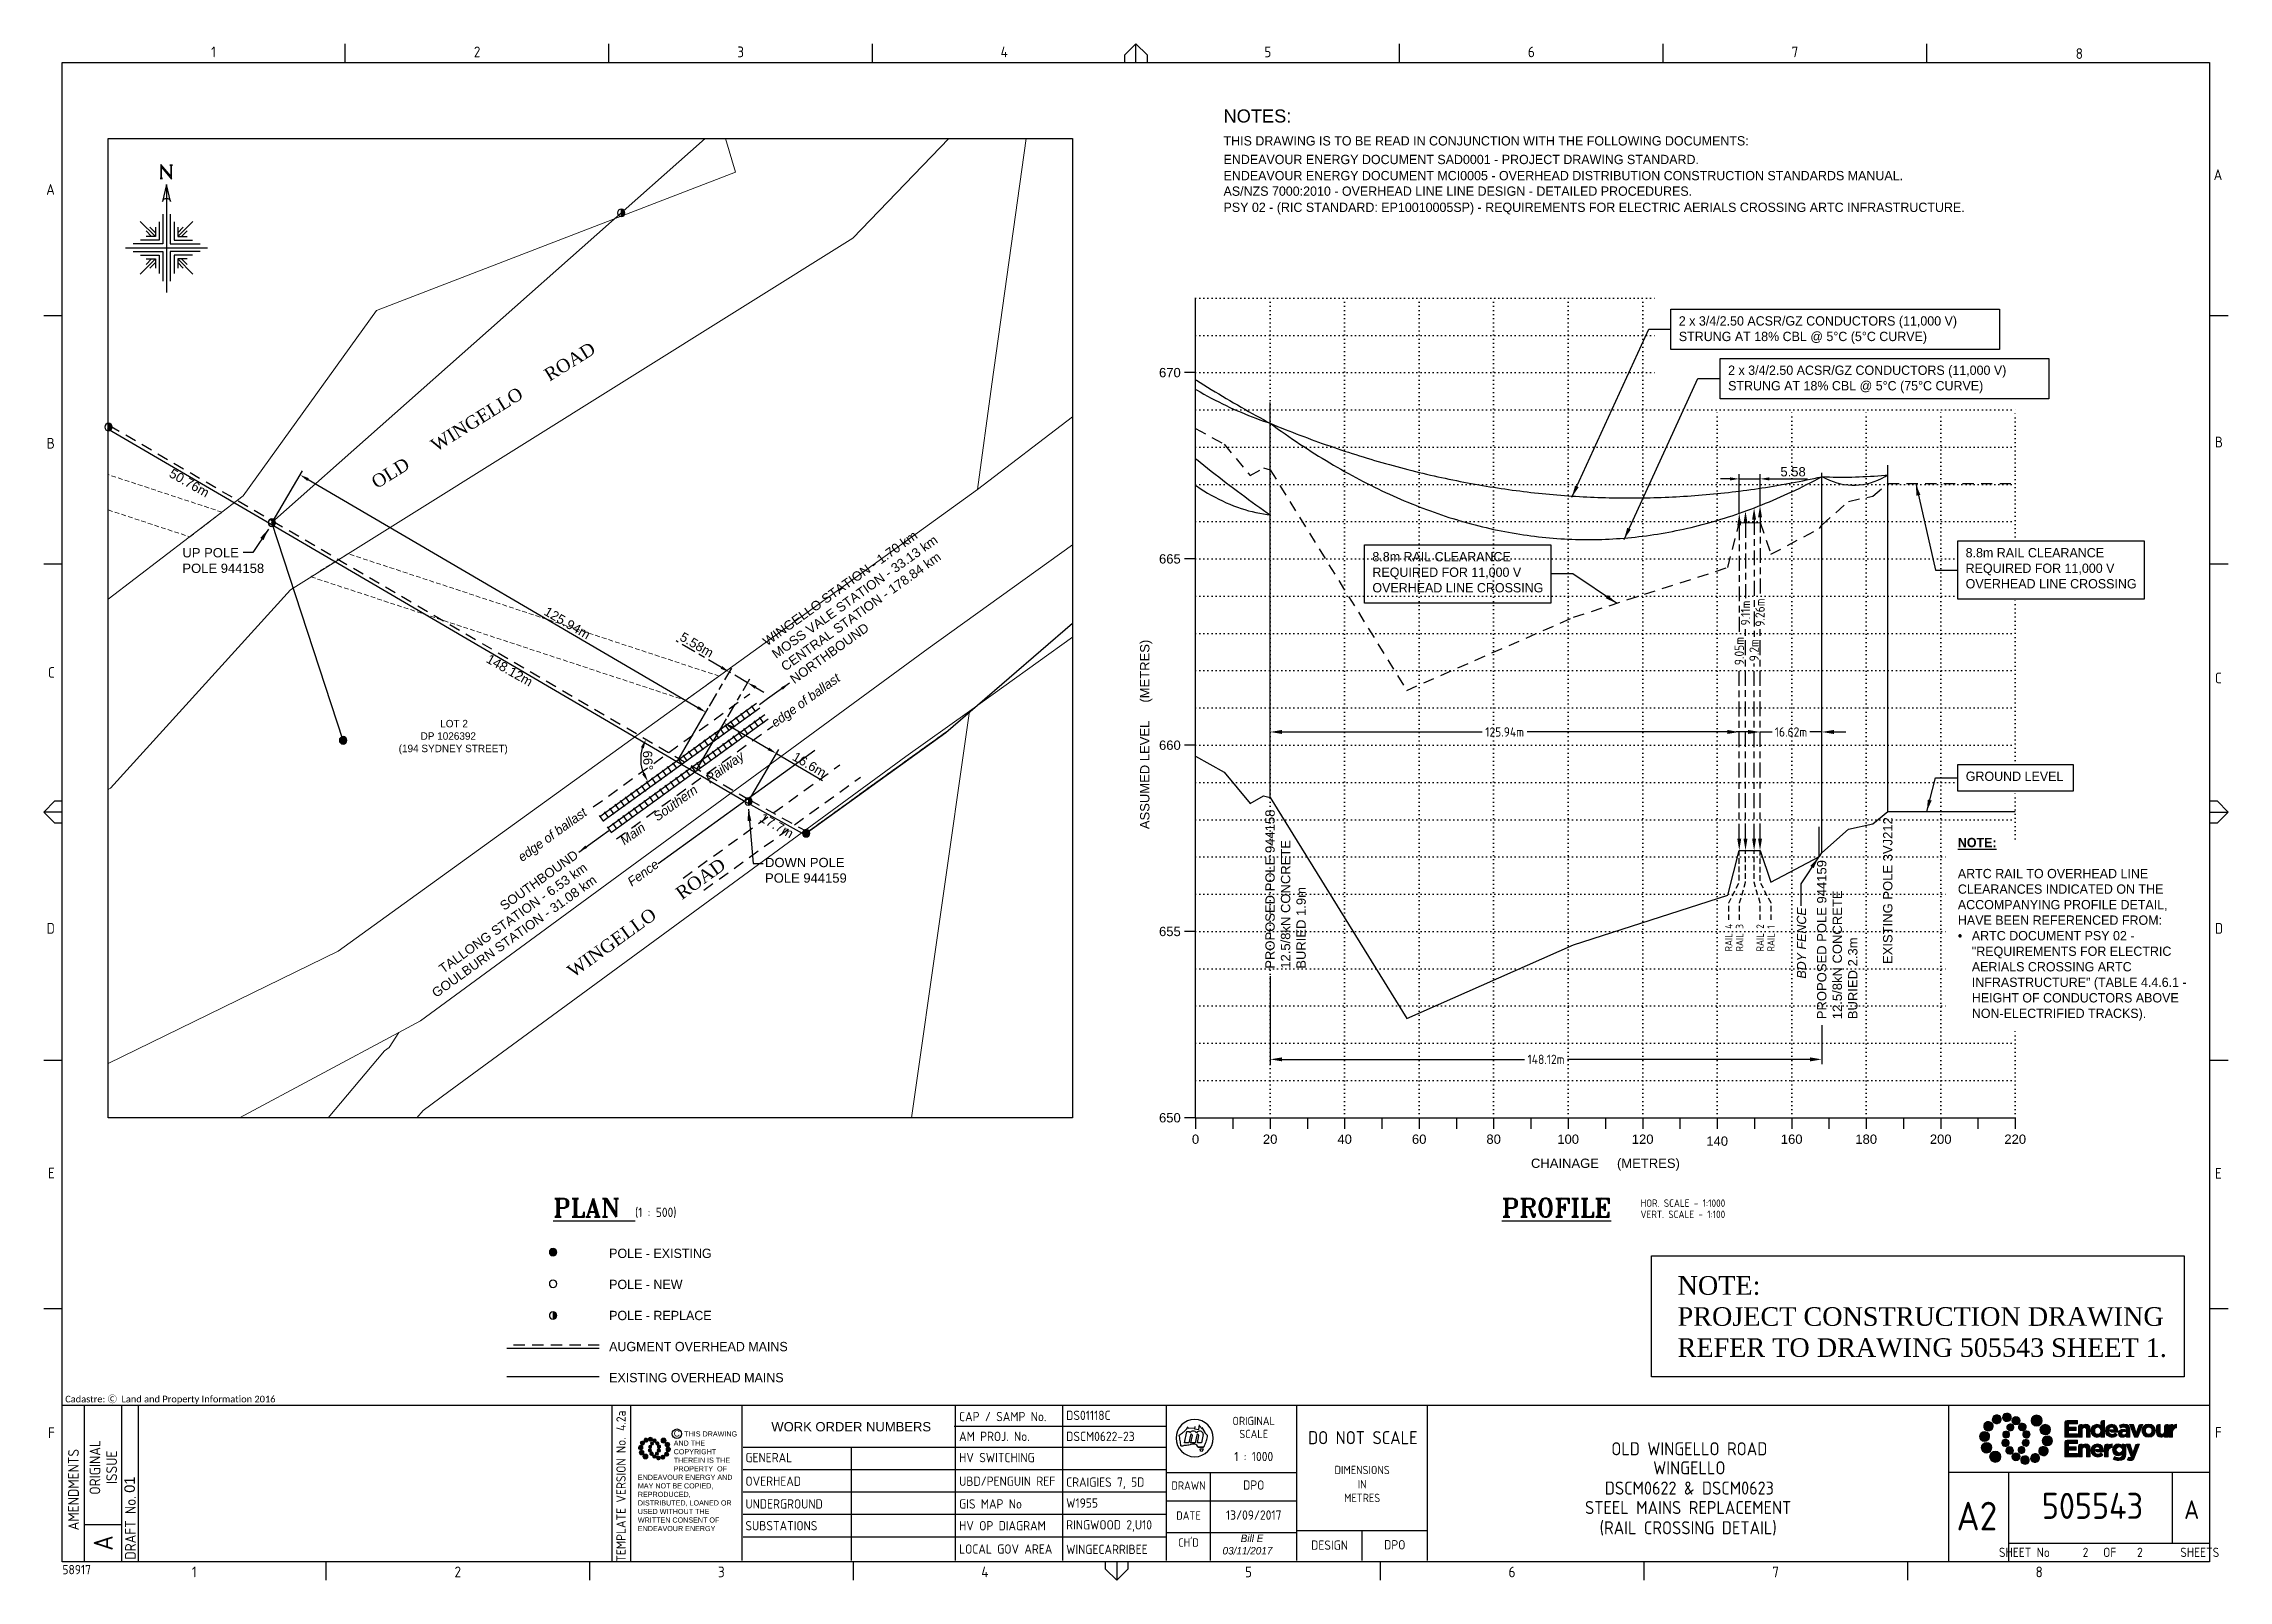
# Paper-space layout 'A2 - Rail Crossing Detail' of a CAD drawing. Header units: metres, sheet in millimetres. Extents: x -21 to 565, y 0 to 412.
import ezdxf
from ezdxf.enums import TextEntityAlignment as Align

# ---------------------------------------------------------------- set-up
doc = ezdxf.new("R2010")
doc.units = ezdxf.units.M
for name, pattern in [('Cable Exist OH', [1, 1, 0]), ('Cable New OH', [6, 4, -2]), ('Cable Remove', [2, 0, -2]), ('Dash', [5, 3, -2]), ('DASHED', [0.75, 0.5, -0.25]), ('HIDDEN', [0.375, 0.25, -0.125]), ('HIDDEN2', [0.1875, 0.125, -0.0625]), ('IECLCHAINA', [8.2, 4, -1.2, 1.8, -1.2])]:
    doc.linetypes.add(name, pattern=pattern)
doc.layers.get('0').update_dxf_attribs({"color": 6})
for name, color, linetype, lineweight in [('Cadastre Land Parcels_SP_EXT', 8, 'Continuous', 5), ('Cadastre Other Property_SP_EXT', 8, 'HIDDEN', 5), ('Cadastre Roads_SP_EXT', 8, 'Continuous', 5)]:
    doc.layers.add(name, color=color, linetype=linetype, lineweight=lineweight)
for name, color, linetype in [('Mains_HV_EXT', 7, 'Continuous'), ('Mains_HV_New_B10', 2, 'Continuous'), ('Notes', 7, 'Continuous'), ('OH_Details_SP_MISC', 7, 'Continuous'), ('SupportsUG_SP_EXT', 7, 'Continuous')]:
    doc.layers.add(name, color=color, linetype=linetype)
doc.styles.add('ARIAL', font='arial.ttf', dxfattribs={"height": 2})
doc.styles.add('iecARIAL', font='arial.ttf', dxfattribs={"height": 2})
doc.styles.add('iecISOCP', font='isocp.shx')
doc.styles.add('iecNAME', font='times.ttf')
doc.styles.add('IECSYMBOL1', font='isocp.shx')
doc.styles.add('ieISOCP', font='isocp.shx')
doc.styles.add('ISOCP', font='isocp.shx', dxfattribs={"height": 1.75})
doc.styles.get("Standard").update_dxf_attribs({"font": 'arial.ttf'})
doc.linetypes.add('IE Trench HV', pattern='A,7,-0.2,["/",Standard,S=3,R=0,X=0,Y=-1.4],-2.5', length=9.7)
doc.linetypes.add('IE UGFence', pattern='A,8,-1.2,["/",Standard,S=1,R=0,X=-0.2,Y=-0.4],-1.4', length=10.6)
doc.dimstyles.new('ISO-25', dxfattribs={"dimtxt": 2.5, "dimasz": 2.5, "dimexe": 1.25, "dimexo": 0.625, "dimtad": 1, "dimtxsty": 'Standard', "dimcen": 2.5, "dimadec": 0, "dimazin": 0, "dimtfac": 1, "dimtmove": 0, "dimatfit": 3, "dimfxl": 1, "dimarcsym": 0})
doc.dimstyles.get("Standard").update_dxf_attribs({"dimtxt": 0.18, "dimasz": 0.18, "dimexe": 0.18, "dimexo": 0.0625, "dimgap": 0.09, "dimtad": 0, "dimtih": 1, "dimtoh": 1, "dimdec": 4, "dimzin": 0, "dimdsep": 46, "dimtxsty": 'Standard', "dimcen": 0.09, "dimadec": 0, "dimazin": 0, "dimtfac": 1, "dimtdec": 4, "dimtofl": 0, "dimtmove": 0, "dimatfit": 3, "dimfxl": 1, "dimtolj": 1, "dimtzin": 0, "dimarcsym": 0})

psp = doc.layouts.new('A2 - Rail Crossing Detail')

# ---------------------------------------------------------------- texts
at = {"color": 7, "linetype": 'Continuous', "style": 'ieISOCP'}
for s, p in [('RAIL 4', (432.2775, 168.7565)), ('RAIL 3', (435.1933, 168.7565)), ('RAIL 2', (440.7121, 168.7565)), ('RAIL 1', (443.6188, 168.7565))]:
    psp.add_text(s, height=2, rotation=90, dxfattribs=at).set_placement(p)
at = {"color": 7, "linetype": 'Continuous', "char_height": 2.5, "width": 86.709493, "attachment_point": 1, "style": 'ieISOCP'}
for s, insert in [('{\\fStylus BT|b0|i0|c0|p34;2 x 3/4/2.50 ACSR/GZ CONDUCTORS (11,000 V)\\PSTRUNG AT 18% CBL @ 5%%DC (5%%DC CURVE)}', (417.8871, 339.2701)), ('{\\fStylus BT|b0|i0|c0|p34;2 x 3/4/2.50 ACSR/GZ CONDUCTORS (11,000 V)\\PSTRUNG AT 18% CBL @ 5%%DC (75%%DC CURVE)}', (431.1229, 326.0343))]:
    psp.add_mtext(s, dxfattribs=dict(at, insert=insert))
at = {"color": 7, "linetype": 'Continuous', "insert": (492.7939, 199.27), "char_height": 2.5, "width": 65.940004, "attachment_point": 1}
psp.add_mtext('{\\fStylus BT|b1|i0|c0|p34;\\LNOTE:\\fStylus BT|b0|i0|c0|p34;\\l\\P\\PARTC RAIL TO OVERHEAD LINE CLEARANCES INDICATED ON THE ACCOMPANYING PROFILE DETAIL, HAVE BEEN REFERENCED FROM: \\P\\pi-3.75,l3.75,t3.75;\\fSymbol|b0|i0|c2|p18;·^I\\fStylus BT|b0|i0|c0|p34;ARTC DOCUMENT PSY 02 - "REQUIREMENTS FOR ELECTRIC AERIALS CROSSING ARTC INFRASTRUCTURE" (TABLE 4.4.6.1 - HEIGHT OF CONDUCTORS ABOVE NON-ELECTRIFIED TRACKS).}', dxfattribs=at)
at = {"color": 0, "linetype": 'ByBlock', "insert": (370.3438, 102.5103), "char_height": 5, "width": 42.543273, "attachment_point": 1, "style": 'IECSYMBOL1'}
psp.add_mtext('{\\Fromant|c0;\\L\\C2;PROFILE\\Fisocp|c0;\\H0.7001x;\\l  \\H0.7144x;\\C7;\\P                         }', dxfattribs=at)
at = {"layer": 'Notes', "linetype": 'Continuous', "style": 'iecNAME'}
for s, rotation, p in [('OLD      WINGELLO      ROAD', 31.8594631, (68.3444, 292.8514)), ('WINGELLO      ROAD', 35.7163485, (121.1484, 161.6012))]:
    psp.add_text(s, height=3.5, rotation=rotation, dxfattribs=at).set_placement(p)
at = {"layer": 'Notes'}
for s, p in [('670', (284.1871, 324.1462)), ('665', (284.1871, 274.1462)), ('660', (284.1871, 224.1462)), ('655', (284.1871, 174.1462)), ('650', (284.1871, 124.1462))]:
    psp.add_text(s, height=2.5, dxfattribs=at).set_placement(p, align=Align.MIDDLE_RIGHT)
at = {"layer": 'Notes', "color": 7}
psp.add_text('ASSUMED LEVEL     (METRES)', height=2.5, rotation=90, dxfattribs=at).set_placement((274.532, 252.444), align=Align.MIDDLE_RIGHT)
for s, p in [('0', (288.1648, 119.6462)), ('20', (308.1871, 119.6462)), ('40', (328.1871, 119.6462)), ('60', (348.1871, 119.6462)), ('80', (368.1871, 119.6462)), ('100', (388.1871, 119.6462)), ('120', (408.1871, 119.6462)), ('140', (428.1871, 119.1252)), ('160', (448.1871, 119.6462)), ('180', (468.1871, 119.6462)), ('200', (488.1871, 119.6462)), ('220', (508.1871, 119.6462)), ('CHAINAGE     (METRES)', (398.1871, 113.1832))]:
    psp.add_text(s, height=2.5, dxfattribs=at).set_placement(p, align=Align.TOP_CENTER)
at = {"layer": 'Notes', "style": 'ISOCP'}
for s, p in [('HOR. SCALE - 1:1000', (407.6043, 100.2268)), ('VERT. SCALE - 1:100', (407.6043, 97.2268))]:
    psp.add_text(s, height=2, dxfattribs=at).set_placement(p)
at = {"layer": 'Notes', "insert": (295.6705, 394.7706), "char_height": 3.5, "width": 212.699434, "attachment_point": 1, "style": 'ieISOCP'}
psp.add_mtext('{\\fArial|b0|i0|c0|p34;\\C2;NOTES:\\P\\H0.22857x;\\P\\fStylus BT|b0|i0|c0|p34;\\H3.1251x;\\C7;THIS DRAWING IS TO BE READ IN CONJUNCTION WITH THE FOLLOWING DOCUMENTS:\\P\\H0.2x;\\P\\H5.0002x;ENDEAVOUR ENERGY DOCUMENT SAD0001 - PROJECT DRAWING STANDARD.\\P\\H0.039998x;\\P\\H25.001x;ENDEAVOUR ENERGY DOCUMENT MCI0005 - OVERHEAD DISTRIBUTION CONSTRUCTION STANDARDS MANUAL.\\H0.039998x;\\P\\H25.002x;AS/NZS 7000:2010 - OVERHEAD LINE LINE DESIGN - DETAILED PROCEDURES.\\P\\H0.039996x;\\P\\H25.002x;PSY 02 - (RIC STANDARD: EP10010005SP) - REQUIREMENTS FOR ELECTRIC AERIALS CROSSING ARTC INFRASTRUCTURE.}', dxfattribs=at)
at = {"layer": 'Notes', "linetype": 'IECLCHAINA', "char_height": 2.5, "width": 22.595162, "attachment_point": 1, "rotation": 330.1978731, "style": 'iecARIAL'}
for s, insert in [('\\pi5.6581;50.76m', (8.7288, 301.3201)), ('\\pi4.8046;148.12m', (94.5958, 251.1021)), ('\\pi6.7469;17.7m', (166.2833, 209.4231))]:
    psp.add_mtext(s, dxfattribs=dict(at, insert=insert))
at = {"layer": 'Notes', "linetype": 'IECLCHAINA', "char_height": 2.5, "attachment_point": 1, "style": 'iecARIAL'}
for s, insert, width in [('UP POLE\\PPOLE 944158', (16.2042, 277.0452), 22.595162), ('DOWN POLE\\PPOLE 944159', (172.5987, 193.9099), 24.829149)]:
    psp.add_mtext(s, dxfattribs=dict(at, insert=insert, width=width))
at = {"layer": 'Notes', "attachment_point": 1}
for s, width, insert, char_height, rotation in [('\\pt42.5;WINGELLO STATION - 1.70 km\\PMOSS VALE STATION - 33.13 km\\P\\ptz;CENTRAL STATION - 178.84 km\\PNORTHBOUND', 99.93709, (171.6952, 252.6732), 2.5, 35.7349657), ('PROPOSED POLE 944158 \\P12.5/8kN CONCRETE\\PBURIED 1.9m', 50.127386, (306.9106, 164.1462), 2.50005, 90), ('EXISTING POLE 3VJ212', 50.127386, (472.728, 165.4172), 2.50005, 90), ('\\pi31.408,t73.908;SOUTHBOUND\\P\\pi8.274,t50.774;TALLONG STATION - 6.53 km\\P\\pi2.9449,t45.445;GOULBURN STATION - 31.08 km', 55.901934, (75.5957, 163.3625), 2.5, 35.6829388), ('PROPOSED POLE 944159\\P12.5/8kN CONCRETE\\PBURIED 2.3m', 50.127386, (455.0024, 150.6032), 2.50005, 90), ('{\\fStylus BT|b0|i1|c0|p34;BDY FENCE}', 28.509911, (449.5676, 161.4859), 2.50005, 90)]:
    psp.add_mtext_dynamic_manual_height_columns(s, width=width, gutter_width=4, heights=[0], dxfattribs=dict(at, insert=insert, char_height=char_height, rotation=rotation))
at = {"layer": 'Notes', "color": 7, "linetype": 'Continuous', "char_height": 2.5, "attachment_point": 1, "style": 'ieISOCP'}
for s, insert, width in [('{\\fStylus BT|b0|i0|c0|p34;8.8m RAIL CLEARANCE \\PREQUIRED FOR 11,000 V \\POVERHEAD LINE CROSSING}', (335.6365, 275.9913), 65.480503), ('{\\fStylus BT|b0|i0|c0|p34;8.8m RAIL CLEARANCE \\PREQUIRED FOR 11,000 V \\POVERHEAD LINE CROSSING}', (494.8806, 277.0585), 65.480503), ('{\\fStylus BT|b0|i0|c0|p34;GROUND LEVEL}', (494.9183, 217.056), 28.840895)]:
    psp.add_mtext(s, dxfattribs=dict(at, insert=insert, width=width))
at = {"layer": 'Notes', "color": 0, "linetype": 'ByBlock', "char_height": 2.501114, "attachment_point": 1, "style": 'IECSYMBOL1'}
for s, insert, width, rotation in [('{\\fStylus BT|b0|i1|c0|p34;edge of ballast}', (173.919, 230.8703), 39.806927, 35.8943155), ('{\\fStylus BT|b0|i1|c0|p34;Main    Southern    Railway}', (133.401, 199.2321), 48.371866, 35.8943155), ('{\\fStylus BT|b0|i1|c0|p34;edge of ballast}', (105.9459, 194.7968), 39.806927, 35.8943155), ('{\\fStylus BT|b0|i1|c0|p34;Fence}', (135.3707, 188.1396), 87.695819, 36.1126818)]:
    psp.add_mtext(s, dxfattribs=dict(at, insert=insert, width=width, rotation=rotation))
at = {"layer": 'Notes', "color": 0, "linetype": 'ByBlock', "insert": (89.1772, 230.935), "char_height": 2, "attachment_point": 1, "style": 'IECSYMBOL1'}
psp.add_mtext('\\pi-3.7723;{\\fStylus BT|b0|i0|c0|p34;\\C252;LOT 2\\P\\pi-9.0403;DP 1026392\\P\\pi-14.919;(194 SYDNEY STREET)}', dxfattribs=at)
at = {"layer": 'Notes', "color": 0, "linetype": 'ByBlock', "attachment_point": 1, "style": 'IECSYMBOL1'}
for s, insert, char_height, width in [('{\\Fromant|c0;\\L\\C2;PLAN\\Fisocp|c0;\\H0.7001x;\\l  \\H0.7144x;\\C7;(1 : 500)\\P\\P                         }', (115.7049, 102.5103), 5, 48.243576), ('{\\fStylus BT|b0|i0|c0|p34;POLE - EXISTING\\P\\PPOLE - NEW\\P\\PPOLE - REPLACE\\P\\PAUGMENT OVERHEAD MAINS\\P\\PEXISTING OVERHEAD MAINS}', (130.7506, 89.0041), 2.501114, 67.430776)]:
    psp.add_mtext(s, dxfattribs=dict(at, insert=insert, char_height=char_height, width=width))
at = {"layer": 'Notes', "linetype": 'Continuous', "insert": (417.5684, 81.6361), "char_height": 5, "width": 204.322288, "attachment_point": 1, "style": 'iecNAME'}
psp.add_mtext('NOTE:\\PPROJECT CONSTRUCTION DRAWING\\PREFER TO DRAWING 505543 SHEET 1.', dxfattribs=at)
at = {"layer": 'Notes', "insert": (292.6683, 12.2706), "char_height": 2, "attachment_point": 1}
psp.add_mtext_dynamic_manual_height_columns('\\A1;\\pi7.614;{\\fEucrosiaUPC|b0|i1|c0|p18;Bill E\\P\\pi2.7358;03/11/2017}', width=22.460011, gutter_width=4, heights=[0], dxfattribs=at)

# ---------------------------------------------------------------- blocks, each defined once
blk = doc.blocks.new('A$C30A46249')
at = {"color": 7, "lineweight": -3, "insert": (6.92, 4.97), "char_height": 1.79, "attachment_point": 7, "line_spacing_factor": 1.2}
blk.add_mtext('{\\fCalibri|b0|i0|c0|p34;\\C256;Cadastre: \\fMS Gothic|b0|i0|c128|p49;\\C250;\\c2236962;Ⓒ\\fMS Gothic|b0|i0|c0|p49; \\fCalibri|b0|i0|c0|p34;\\C256;Land and Property Information 2016}', dxfattribs=at)
blk = doc.blocks.new('EE_LOGO_SMALL')
at = {"layer": 'Notes'}
h = blk.add_hatch(color=256, dxfattribs=at)
edge = h.paths.add_edge_path()
edge.add_spline(control_points=[(-8.4, 2), (-9.2, 2), (-9.8, 1.4), (-9.8, 0.7), (-9.9, -0.1), (-9.3, -0.7), (-8.6, -0.8), (-7.8, -0.8), (-7.2, -0.2), (-7.1, 0.5), (-7.1, 1.3), (-7.7, 1.9), (-8.4, 2)], knot_values=[0, 0, 0, 0, 1, 1, 1, 2, 2, 2, 3, 3, 3, 4, 4, 4, 4], degree=3, periodic=0)
h = blk.add_hatch(color=256, dxfattribs=at)
edge = h.paths.add_edge_path()
edge.add_spline(control_points=[(-6.8, 4.5), (-7.4, 4.8), (-8.2, 4.6), (-8.6, 4), (-8.9, 3.4), (-8.7, 2.6), (-8.1, 2.2), (-7.5, 1.9), (-6.7, 2.1), (-6.3, 2.7), (-6, 3.3), (-6.2, 4.1), (-6.8, 4.5)], knot_values=[0, 0, 0, 0, 1, 1, 1, 2, 2, 2, 3, 3, 3, 4, 4, 4, 4], degree=3, periodic=0)
h = blk.add_hatch(color=256, dxfattribs=at)
edge = h.paths.add_edge_path()
edge.add_spline(control_points=[(-4.2, 5.9), (-4.6, 6.5), (-5.3, 6.6), (-5.9, 6.3), (-6.4, 5.9), (-6.6, 5.1), (-6.2, 4.6), (-5.9, 4), (-5.1, 3.8), (-4.6, 4.2), (-4, 4.6), (-3.8, 5.3), (-4.2, 5.9)], knot_values=[0, 0, 0, 0, 1, 1, 1, 2, 2, 2, 3, 3, 3, 4, 4, 4, 4], degree=3, periodic=0)
h = blk.add_hatch(color=256, dxfattribs=at)
edge = h.paths.add_edge_path()
edge.add_spline(control_points=[(-1.3, 5.9), (-1.4, 6.5), (-2, 7), (-2.6, 6.9), (-3.3, 6.9), (-3.7, 6.3), (-3.7, 5.6), (-3.6, 5), (-3, 4.5), (-2.4, 4.6), (-1.7, 4.7), (-1.3, 5.2), (-1.3, 5.9)], knot_values=[0, 0, 0, 0, 1, 1, 1, 2, 2, 2, 3, 3, 3, 4, 4, 4, 4], degree=3, periodic=0)
h = blk.add_hatch(color=256, dxfattribs=at)
edge = h.paths.add_edge_path()
edge.add_spline(control_points=[(-2.5, 2.1), (-3, 2.2), (-3.5, 1.9), (-3.6, 1.3), (-3.7, 0.8), (-3.4, 0.3), (-2.9, 0.2), (-2.4, 0.1), (-1.9, 0.4), (-1.8, 0.9), (-1.7, 1.5), (-2, 2), (-2.5, 2.1)], knot_values=[0, 0, 0, 0, 1, 1, 1, 2, 2, 2, 3, 3, 3, 4, 4, 4, 4], degree=3, periodic=0)
h = blk.add_hatch(color=256, dxfattribs=at)
edge = h.paths.add_edge_path()
edge.add_spline(control_points=[(1, 4.9), (1, 4.3), (0.5, 3.8), (-0.1, 3.8), (-0.7, 3.8), (-1.2, 4.3), (-1.2, 4.9), (-1.2, 5.5), (-0.7, 6), (-0.1, 6), (0.5, 6), (1, 5.5), (1, 4.9)], knot_values=[0, 0, 0, 0, 1, 1, 1, 2, 2, 2, 3, 3, 3, 4, 4, 4, 4], degree=3, periodic=0)
edge = h.paths.add_edge_path()
edge.add_spline(control_points=[(-1.4, 4), (-1.9, 4.1), (-2.4, 3.8), (-2.5, 3.3), (-2.6, 2.7), (-2.3, 2.2), (-1.8, 2.1), (-1.3, 2), (-0.7, 2.3), (-0.6, 2.9), (-0.5, 3.4), (-0.9, 3.9), (-1.4, 4)], knot_values=[0, 0, 0, 0, 1, 1, 1, 2, 2, 2, 3, 3, 3, 4, 4, 4, 4], degree=3, periodic=0)
h = blk.add_hatch(color=256, dxfattribs=at)
edge = h.paths.add_edge_path()
edge.add_spline(control_points=[(2.3, 2.4), (2.8, 2.8), (2.8, 3.4), (2.4, 3.9), (2, 4.3), (1.4, 4.3), (0.9, 3.9), (0.5, 3.6), (0.5, 2.9), (0.9, 2.5), (1.2, 2), (1.9, 2), (2.3, 2.4)], knot_values=[0, 0, 0, 0, 1, 1, 1, 2, 2, 2, 3, 3, 3, 4, 4, 4, 4], degree=3, periodic=0)
edge = h.paths.add_edge_path()
edge.add_spline(control_points=[(1, 4.9), (1, 4.3), (0.5, 3.8), (-0.1, 3.8), (-0.7, 3.8), (-1.2, 4.3), (-1.2, 4.9), (-1.2, 5.5), (-0.7, 6), (-0.1, 6), (0.5, 6), (1, 5.5), (1, 4.9)], knot_values=[0, 0, 0, 0, 1, 1, 1, 2, 2, 2, 3, 3, 3, 4, 4, 4, 4], degree=3, periodic=0)
h = blk.add_hatch(color=256, dxfattribs=at)
edge = h.paths.add_edge_path()
edge.add_spline(control_points=[(1, 4.9), (1, 4.3), (0.5, 3.8), (-0.1, 3.8), (-0.7, 3.8), (-1.2, 4.3), (-1.2, 4.9), (-1.2, 5.5), (-0.7, 6), (-0.1, 6), (0.5, 6), (1, 5.5), (1, 4.9)], knot_values=[0, 0, 0, 0, 1, 1, 1, 2, 2, 2, 3, 3, 3, 4, 4, 4, 4], degree=3, periodic=0)
edge = h.paths.add_edge_path(flags=16)
edge.add_spline(control_points=[(1, 4.9), (1, 4.3), (0.5, 3.8), (-0.1, 3.8), (-0.7, 3.8), (-1.2, 4.3), (-1.2, 4.9), (-1.2, 5.5), (-0.7, 6), (-0.1, 6), (0.5, 6), (1, 5.5), (1, 4.9)], knot_values=[0, 0, 0, 0, 1, 1, 1, 2, 2, 2, 3, 3, 3, 4, 4, 4, 4], degree=3, periodic=0)
h = blk.add_hatch(color=256, dxfattribs=at)
edge = h.paths.add_edge_path()
edge.add_spline(control_points=[(3, 0.2), (3.5, 0.3), (3.8, 0.9), (3.7, 1.4), (3.6, 1.9), (3, 2.3), (2.5, 2.1), (1.9, 2), (1.6, 1.4), (1.8, 0.9), (1.9, 0.4), (2.5, 0.1), (3, 0.2)], knot_values=[0, 0, 0, 0, 1, 1, 1, 2, 2, 2, 3, 3, 3, 4, 4, 4, 4], degree=3, periodic=0)
h = blk.add_hatch(color=256, dxfattribs=at)
edge = h.paths.add_edge_path()
edge.add_spline(control_points=[(7, 4.9), (7, 4), (6.3, 3.4), (5.5, 3.4), (4.6, 3.4), (4, 4), (4, 4.9), (4, 5.7), (4.6, 6.4), (5.5, 6.4), (6.3, 6.4), (7, 5.7), (7, 4.9)], knot_values=[0, 0, 0, 0, 1, 1, 1, 2, 2, 2, 3, 3, 3, 4, 4, 4, 4], degree=3, periodic=0)
h = blk.add_hatch(color=256, dxfattribs=at)
edge = h.paths.add_edge_path()
edge.add_spline(control_points=[(8.4, 1.1), (9.1, 1.5), (9.4, 2.3), (9.1, 3), (8.8, 3.7), (7.9, 4.1), (7.2, 3.8), (6.5, 3.4), (6.2, 2.6), (6.5, 1.9), (6.8, 1.2), (7.7, 0.8), (8.4, 1.1)], knot_values=[0, 0, 0, 0, 1, 1, 1, 2, 2, 2, 3, 3, 3, 4, 4, 4, 4], degree=3, periodic=0)
h = blk.add_hatch(color=256, dxfattribs=at)
edge = h.paths.add_edge_path()
edge.add_spline(control_points=[(8.3, -1.9), (9, -1.9), (9.7, -1.4), (9.7, -0.6), (9.7, 0.1), (9.2, 0.8), (8.4, 0.8), (7.7, 0.8), (7, 0.3), (7, -0.5), (6.9, -1.2), (7.5, -1.9), (8.3, -1.9)], knot_values=[0, 0, 0, 0, 1, 1, 1, 2, 2, 2, 3, 3, 3, 4, 4, 4, 4], degree=3, periodic=0)
h = blk.add_hatch(color=256, dxfattribs=at)
edge = h.paths.add_edge_path()
edge.add_spline(control_points=[(-8.5, -1.1), (-9.2, -1.4), (-9.6, -2.3), (-9.3, -3), (-8.9, -3.7), (-8.1, -4), (-7.4, -3.7), (-6.7, -3.4), (-6.3, -2.5), (-6.6, -1.8), (-7, -1.1), (-7.8, -0.8), (-8.5, -1.1)], knot_values=[0, 0, 0, 0, 1, 1, 1, 2, 2, 2, 3, 3, 3, 4, 4, 4, 4], degree=3, periodic=0)
h = blk.add_hatch(color=256, dxfattribs=at)
edge = h.paths.add_edge_path()
edge.add_spline(control_points=[(-7.1, -4.8), (-7.1, -4), (-6.5, -3.3), (-5.6, -3.3), (-4.8, -3.3), (-4.1, -4), (-4.1, -4.8), (-4.1, -5.7), (-4.8, -6.3), (-5.6, -6.3), (-6.5, -6.3), (-7.1, -5.7), (-7.1, -4.8)], knot_values=[0, 0, 0, 0, 1, 1, 1, 2, 2, 2, 3, 3, 3, 4, 4, 4, 4], degree=3, periodic=0)
h = blk.add_hatch(color=256, dxfattribs=at)
edge = h.paths.add_edge_path()
edge.add_spline(control_points=[(-3.1, -0.2), (-3.7, -0.3), (-4, -0.8), (-3.8, -1.4), (-3.7, -1.9), (-3.2, -2.2), (-2.6, -2.1), (-2.1, -1.9), (-1.8, -1.4), (-1.9, -0.9), (-2.1, -0.3), (-2.6, 0), (-3.1, -0.2)], knot_values=[0, 0, 0, 0, 1, 1, 1, 2, 2, 2, 3, 3, 3, 4, 4, 4, 4], degree=3, periodic=0)
h = blk.add_hatch(color=256, dxfattribs=at)
edge = h.paths.add_edge_path()
edge.add_spline(control_points=[(-2.5, -2.3), (-2.9, -2.7), (-3, -3.4), (-2.6, -3.8), (-2.2, -4.2), (-1.5, -4.3), (-1.1, -3.9), (-0.7, -3.5), (-0.6, -2.8), (-1, -2.4), (-1.4, -2), (-2, -1.9), (-2.5, -2.3)], knot_values=[0, 0, 0, 0, 1, 1, 1, 2, 2, 2, 3, 3, 3, 4, 4, 4, 4], degree=3, periodic=0)
h = blk.add_hatch(color=256, dxfattribs=at)
edge = h.paths.add_edge_path()
edge.add_spline(control_points=[(-1.2, -4.8), (-1.2, -4.2), (-0.7, -3.7), (-0.1, -3.7), (0.5, -3.7), (1, -4.2), (1, -4.8), (1, -5.4), (0.5, -5.9), (-0.1, -5.9), (-0.7, -5.9), (-1.2, -5.4), (-1.2, -4.8)], knot_values=[0, 0, 0, 0, 1, 1, 1, 2, 2, 2, 3, 3, 3, 4, 4, 4, 4], degree=3, periodic=0)
h = blk.add_hatch(color=256, dxfattribs=at)
edge = h.paths.add_edge_path()
edge.add_spline(control_points=[(1.2, -3.9), (1.7, -4.1), (2.2, -3.7), (2.3, -3.2), (2.5, -2.7), (2.1, -2.2), (1.6, -2.1), (1.1, -2), (0.6, -2.3), (0.5, -2.8), (0.4, -3.3), (0.7, -3.8), (1.2, -3.9)], knot_values=[0, 0, 0, 0, 1, 1, 1, 2, 2, 2, 3, 3, 3, 4, 4, 4, 4], degree=3, periodic=0)
h = blk.add_hatch(color=256, dxfattribs=at)
edge = h.paths.add_edge_path()
edge.add_spline(control_points=[(1.2, -5.8), (1.3, -6.5), (1.8, -6.9), (2.5, -6.9), (3.1, -6.8), (3.6, -6.2), (3.5, -5.6), (3.4, -5), (2.9, -4.5), (2.2, -4.6), (1.6, -4.6), (1.1, -5.2), (1.2, -5.8)], knot_values=[0, 0, 0, 0, 1, 1, 1, 2, 2, 2, 3, 3, 3, 4, 4, 4, 4], degree=3, periodic=0)
h = blk.add_hatch(color=256, dxfattribs=at)
edge = h.paths.add_edge_path()
edge.add_spline(control_points=[(2.4, -2), (2.9, -2.1), (3.4, -1.8), (3.5, -1.3), (3.6, -0.8), (3.3, -0.3), (2.8, -0.2), (2.2, -0.1), (1.7, -0.4), (1.6, -0.9), (1.5, -1.4), (1.8, -1.9), (2.4, -2)], knot_values=[0, 0, 0, 0, 1, 1, 1, 2, 2, 2, 3, 3, 3, 4, 4, 4, 4], degree=3, periodic=0)
h = blk.add_hatch(color=256, dxfattribs=at)
edge = h.paths.add_edge_path()
edge.add_spline(control_points=[(4, -5.8), (4.4, -6.4), (5.2, -6.6), (5.7, -6.2), (6.3, -5.8), (6.5, -5.1), (6.1, -4.5), (5.7, -4), (5, -3.8), (4.4, -4.2), (3.8, -4.5), (3.7, -5.3), (4, -5.8)], knot_values=[0, 0, 0, 0, 1, 1, 1, 2, 2, 2, 3, 3, 3, 4, 4, 4, 4], degree=3, periodic=0)
h = blk.add_hatch(color=256, dxfattribs=at)
edge = h.paths.add_edge_path()
edge.add_spline(control_points=[(6.7, -4.4), (7.3, -4.8), (8.1, -4.6), (8.4, -4), (8.8, -3.3), (8.6, -2.6), (8, -2.2), (7.3, -1.8), (6.6, -2.1), (6.2, -2.7), (5.8, -3.3), (6, -4.1), (6.7, -4.4)], knot_values=[0, 0, 0, 0, 1, 1, 1, 2, 2, 2, 3, 3, 3, 4, 4, 4, 4], degree=3, periodic=0)
at = {"layer": 'Notes', "lineweight": 0}
for points in [[(1.8, 2.1), (1.8, 2.1)], [(-2, -2.1), (-2, -2.1)]]:
    blk.add_lwpolyline(points, dxfattribs=at)
for points in [[(-8.4, 2), (-9.2, 2), (-9.8, 1.4), (-9.8, 0.7), (-9.9, -0.1), (-9.3, -0.7), (-8.6, -0.8), (-7.8, -0.8), (-7.2, -0.2), (-7.1, 0.5), (-7.1, 1.3), (-7.7, 1.9), (-8.4, 2)], [(-6.8, 4.5), (-7.4, 4.8), (-8.2, 4.6), (-8.6, 4), (-8.9, 3.4), (-8.7, 2.6), (-8.1, 2.2), (-7.5, 1.9), (-6.7, 2.1), (-6.3, 2.7), (-6, 3.3), (-6.2, 4.1), (-6.8, 4.5)], [(-4.2, 5.9), (-4.6, 6.5), (-5.3, 6.6), (-5.9, 6.3), (-6.4, 5.9), (-6.6, 5.1), (-6.2, 4.6), (-5.9, 4), (-5.1, 3.8), (-4.6, 4.2), (-4, 4.6), (-3.8, 5.3), (-4.2, 5.9)], [(-1.3, 5.9), (-1.4, 6.5), (-2, 7), (-2.6, 6.9), (-3.3, 6.9), (-3.7, 6.3), (-3.7, 5.6), (-3.6, 5), (-3, 4.5), (-2.4, 4.6), (-1.7, 4.7), (-1.3, 5.2), (-1.3, 5.9)], [(-2.5, 2.1), (-3, 2.2), (-3.5, 1.9), (-3.6, 1.3), (-3.7, 0.8), (-3.4, 0.3), (-2.9, 0.2), (-2.4, 0.1), (-1.9, 0.4), (-1.8, 0.9), (-1.7, 1.5), (-2, 2), (-2.5, 2.1)], [(-1.4, 4), (-1.9, 4.1), (-2.4, 3.8), (-2.5, 3.3), (-2.6, 2.7), (-2.3, 2.2), (-1.8, 2.1), (-1.3, 2), (-0.7, 2.3), (-0.6, 2.9), (-0.5, 3.4), (-0.9, 3.9), (-1.4, 4)], [(1, 4.9), (1, 4.3), (0.5, 3.8), (-0.1, 3.8), (-0.7, 3.8), (-1.2, 4.3), (-1.2, 4.9), (-1.2, 5.5), (-0.7, 6), (-0.1, 6), (0.5, 6), (1, 5.5), (1, 4.9)], [(1, 4.9), (1, 4.3), (0.5, 3.8), (-0.1, 3.8), (-0.7, 3.8), (-1.2, 4.3), (-1.2, 4.9), (-1.2, 5.5), (-0.7, 6), (-0.1, 6), (0.5, 6), (1, 5.5), (1, 4.9)], [(2.3, 2.4), (2.8, 2.8), (2.8, 3.4), (2.4, 3.9), (2, 4.3), (1.4, 4.3), (0.9, 3.9), (0.5, 3.6), (0.5, 2.9), (0.9, 2.5), (1.2, 2), (1.9, 2), (2.3, 2.4)], [(3, 0.2), (3.5, 0.3), (3.8, 0.9), (3.7, 1.4), (3.6, 1.9), (3, 2.3), (2.5, 2.1), (1.9, 2), (1.6, 1.4), (1.8, 0.9), (1.9, 0.4), (2.5, 0.1), (3, 0.2)], [(7, 4.9), (7, 4), (6.3, 3.4), (5.5, 3.4), (4.6, 3.4), (4, 4), (4, 4.9), (4, 5.7), (4.6, 6.4), (5.5, 6.4), (6.3, 6.4), (7, 5.7), (7, 4.9)], [(8.4, 1.1), (9.1, 1.5), (9.4, 2.3), (9.1, 3), (8.8, 3.7), (7.9, 4.1), (7.2, 3.8), (6.5, 3.4), (6.2, 2.6), (6.5, 1.9), (6.8, 1.2), (7.7, 0.8), (8.4, 1.1)], [(8.3, -1.9), (9, -1.9), (9.7, -1.4), (9.7, -0.6), (9.7, 0.1), (9.2, 0.8), (8.4, 0.8), (7.7, 0.8), (7, 0.3), (7, -0.5), (6.9, -1.2), (7.5, -1.9), (8.3, -1.9)], [(-8.5, -1.1), (-9.2, -1.4), (-9.6, -2.3), (-9.3, -3), (-8.9, -3.7), (-8.1, -4), (-7.4, -3.7), (-6.7, -3.4), (-6.3, -2.5), (-6.6, -1.8), (-7, -1.1), (-7.8, -0.8), (-8.5, -1.1)], [(-7.1, -4.8), (-7.1, -4), (-6.5, -3.3), (-5.6, -3.3), (-4.8, -3.3), (-4.1, -4), (-4.1, -4.8), (-4.1, -5.7), (-4.8, -6.3), (-5.6, -6.3), (-6.5, -6.3), (-7.1, -5.7), (-7.1, -4.8)], [(-3.1, -0.2), (-3.7, -0.3), (-4, -0.8), (-3.8, -1.4), (-3.7, -1.9), (-3.2, -2.2), (-2.6, -2.1), (-2.1, -1.9), (-1.8, -1.4), (-1.9, -0.9), (-2.1, -0.3), (-2.6, 0), (-3.1, -0.2)], [(-2.5, -2.3), (-2.9, -2.7), (-3, -3.4), (-2.6, -3.8), (-2.2, -4.2), (-1.5, -4.3), (-1.1, -3.9), (-0.7, -3.5), (-0.6, -2.8), (-1, -2.4), (-1.4, -2), (-2, -1.9), (-2.5, -2.3)], [(-1.2, -4.8), (-1.2, -4.2), (-0.7, -3.7), (-0.1, -3.7), (0.5, -3.7), (1, -4.2), (1, -4.8), (1, -5.4), (0.5, -5.9), (-0.1, -5.9), (-0.7, -5.9), (-1.2, -5.4), (-1.2, -4.8)], [(1.2, -3.9), (1.7, -4.1), (2.2, -3.7), (2.3, -3.2), (2.5, -2.7), (2.1, -2.2), (1.6, -2.1), (1.1, -2), (0.6, -2.3), (0.5, -2.8), (0.4, -3.3), (0.7, -3.8), (1.2, -3.9)], [(1.2, -5.8), (1.3, -6.5), (1.8, -6.9), (2.5, -6.9), (3.1, -6.8), (3.6, -6.2), (3.5, -5.6), (3.4, -5), (2.9, -4.5), (2.2, -4.6), (1.6, -4.6), (1.1, -5.2), (1.2, -5.8)], [(2.4, -2), (2.9, -2.1), (3.4, -1.8), (3.5, -1.3), (3.6, -0.8), (3.3, -0.3), (2.8, -0.2), (2.2, -0.1), (1.7, -0.4), (1.6, -0.9), (1.5, -1.4), (1.8, -1.9), (2.4, -2)], [(4, -5.8), (4.4, -6.4), (5.2, -6.6), (5.7, -6.2), (6.3, -5.8), (6.5, -5.1), (6.1, -4.5), (5.7, -4), (5, -3.8), (4.4, -4.2), (3.8, -4.5), (3.7, -5.3), (4, -5.8)], [(6.7, -4.4), (7.3, -4.8), (8.1, -4.6), (8.4, -4), (8.8, -3.3), (8.6, -2.6), (8, -2.2), (7.3, -1.8), (6.6, -2.1), (6.2, -2.7), (5.8, -3.3), (6, -4.1), (6.7, -4.4)]]:
    blk.add_open_spline(points, degree=3, knots=[0, 0, 0, 0, 1, 1, 1, 2, 2, 2, 3, 3, 3, 4, 4, 4, 4], dxfattribs=at)
blk = doc.blocks.new('EE_COPYRIGHT_A2')
at = {"layer": 'Notes'}
blk.add_circle((9.53, -0.82), 1.15, dxfattribs=at)
at = {"xscale": 0.4, "yscale": 0.4, "zscale": 0.4}
blk.add_blockref('EE_LOGO_SMALL', (4.09, -4.46), dxfattribs=at)
at = {"layer": 'Notes', "insert": (0, 0), "char_height": 1.25, "width": 24.1208, "attachment_point": 1, "style": 'ARIAL'}
blk.add_mtext('\\pt8.75;               ^I{\\H1.2x;C } THIS DRAWING\\P\\pi-8.75,l8.75,t8.75,20;       ^IAND THE ^I\\P\\pi0,t8.75;COPYRIGHT\\P\\pi-8.75,t1.25,8.75;^I^ITHEREIN IS THE PROPERTY  OF \\P\\pi0,l0,t1.25;ENDEAVOUR ENERGY AND MAY NOT BE COPIED, REPRODUCED, DISTRIBUTED, LOANED OR USED WITHOUT THE WRITTEN CONSENT OF ENDEAVOUR ENERGY', dxfattribs=at)
blk = doc.blocks.new('EE_LOGO')
h = blk.add_hatch(color=7)
edge = h.paths.add_edge_path()
edge.add_spline(control_points=[(-21.12, 5.87), (-21.48, 6.44), (-22.24, 6.61), (-22.81, 6.24), (-23.37, 5.88), (-23.54, 5.12), (-23.17, 4.55), (-22.81, 3.98), (-22.05, 3.82), (-21.48, 4.19), (-20.92, 4.55), (-20.75, 5.31), (-21.12, 5.87)], knot_values=[0, 0, 0, 0, 1, 1, 1, 2, 2, 2, 3, 3, 3, 4, 4, 4, 4], degree=3, periodic=0)
h = blk.add_hatch(color=7)
edge = h.paths.add_edge_path()
edge.add_spline(control_points=[(-18.27, 5.87), (-18.34, 6.5), (-18.91, 6.97), (-19.54, 6.9), (-20.18, 6.84), (-20.65, 6.27), (-20.58, 5.63), (-20.52, 4.99), (-19.95, 4.53), (-19.31, 4.59), (-18.67, 4.66), (-18.21, 5.23), (-18.27, 5.87)], knot_values=[0, 0, 0, 0, 1, 1, 1, 2, 2, 2, 3, 3, 3, 4, 4, 4, 4], degree=3, periodic=0)
h = blk.add_hatch(color=7)
edge = h.paths.add_edge_path()
edge.add_spline(control_points=[(-15.91, 4.86), (-15.91, 4.26), (-16.4, 3.77), (-17, 3.77), (-17.6, 3.77), (-18.08, 4.26), (-18.08, 4.86), (-18.08, 5.46), (-17.6, 5.95), (-17, 5.95), (-16.4, 5.95), (-15.91, 5.46), (-15.91, 4.86)], knot_values=[0, 0, 0, 0, 1, 1, 1, 2, 2, 2, 3, 3, 3, 4, 4, 4, 4], degree=3, periodic=0)
edge = h.paths.add_edge_path()
edge.add_spline(control_points=[(-18.29, 3.97), (-18.8, 4.08), (-19.3, 3.76), (-19.41, 3.25), (-19.52, 2.74), (-19.2, 2.23), (-18.69, 2.12), (-18.18, 2.01), (-17.67, 2.33), (-17.56, 2.84), (-17.45, 3.35), (-17.78, 3.86), (-18.29, 3.97)], knot_values=[0, 0, 0, 0, 1, 1, 1, 2, 2, 2, 3, 3, 3, 4, 4, 4, 4], degree=3, periodic=0)
h = blk.add_hatch(color=7)
edge = h.paths.add_edge_path()
edge.add_spline(control_points=[(-14.59, 2.36), (-14.16, 2.75), (-14.12, 3.41), (-14.51, 3.84), (-14.89, 4.27), (-15.55, 4.31), (-15.99, 3.93), (-16.42, 3.54), (-16.46, 2.88), (-16.07, 2.45), (-15.69, 2.01), (-15.02, 1.98), (-14.59, 2.36)], knot_values=[0, 0, 0, 0, 1, 1, 1, 2, 2, 2, 3, 3, 3, 4, 4, 4, 4], degree=3, periodic=0)
edge = h.paths.add_edge_path()
edge.add_spline(control_points=[(-15.91, 4.86), (-15.91, 4.26), (-16.4, 3.77), (-17, 3.77), (-17.6, 3.77), (-18.08, 4.26), (-18.08, 4.86), (-18.08, 5.46), (-17.6, 5.95), (-17, 5.95), (-16.4, 5.95), (-15.91, 5.46), (-15.91, 4.86)], knot_values=[0, 0, 0, 0, 1, 1, 1, 2, 2, 2, 3, 3, 3, 4, 4, 4, 4], degree=3, periodic=0)
h = blk.add_hatch(color=7)
edge = h.paths.add_edge_path()
edge.add_spline(control_points=[(-15.91, 4.86), (-15.91, 4.26), (-16.4, 3.77), (-17, 3.77), (-17.6, 3.77), (-18.08, 4.26), (-18.08, 4.86), (-18.08, 5.46), (-17.6, 5.95), (-17, 5.95), (-16.4, 5.95), (-15.91, 5.46), (-15.91, 4.86)], knot_values=[0, 0, 0, 0, 1, 1, 1, 2, 2, 2, 3, 3, 3, 4, 4, 4, 4], degree=3, periodic=0)
edge = h.paths.add_edge_path(flags=16)
edge.add_spline(control_points=[(-15.91, 4.86), (-15.91, 4.26), (-16.4, 3.77), (-17, 3.77), (-17.6, 3.77), (-18.08, 4.26), (-18.08, 4.86), (-18.08, 5.46), (-17.6, 5.95), (-17, 5.95), (-16.4, 5.95), (-15.91, 5.46), (-15.91, 4.86)], knot_values=[0, 0, 0, 0, 1, 1, 1, 2, 2, 2, 3, 3, 3, 4, 4, 4, 4], degree=3, periodic=0)
h = blk.add_hatch(color=7)
edge = h.paths.add_edge_path()
edge.add_spline(control_points=[(-9.93, 4.86), (-9.93, 4.03), (-10.61, 3.35), (-11.44, 3.35), (-12.28, 3.35), (-12.95, 4.03), (-12.95, 4.86), (-12.95, 5.69), (-12.28, 6.37), (-11.44, 6.37), (-10.61, 6.37), (-9.93, 5.69), (-9.93, 4.86)], knot_values=[0, 0, 0, 0, 1, 1, 1, 2, 2, 2, 3, 3, 3, 4, 4, 4, 4], degree=3, periodic=0)
h = blk.add_hatch(color=7)
edge = h.paths.add_edge_path()
edge.add_spline(control_points=[(-25.34, 1.94), (-26.08, 1.98), (-26.72, 1.41), (-26.77, 0.66), (-26.81, -0.09), (-26.24, -0.72), (-25.49, -0.77), (-24.74, -0.81), (-24.1, -0.24), (-24.06, 0.51), (-24.02, 1.25), (-24.59, 1.89), (-25.34, 1.94)], knot_values=[0, 0, 0, 0, 1, 1, 1, 2, 2, 2, 3, 3, 3, 4, 4, 4, 4], degree=3, periodic=0)
h = blk.add_hatch(color=7)
edge = h.paths.add_edge_path()
edge.add_spline(control_points=[(-23.73, 4.46), (-24.34, 4.81), (-25.13, 4.61), (-25.49, 3.99), (-25.85, 3.38), (-25.64, 2.59), (-25.03, 2.23), (-24.41, 1.87), (-23.63, 2.08), (-23.27, 2.69), (-22.91, 3.31), (-23.12, 4.1), (-23.73, 4.46)], knot_values=[0, 0, 0, 0, 1, 1, 1, 2, 2, 2, 3, 3, 3, 4, 4, 4, 4], degree=3, periodic=0)
h = blk.add_hatch(color=7)
edge = h.paths.add_edge_path()
edge.add_spline(control_points=[(-19.43, 2.06), (-19.94, 2.17), (-20.44, 1.84), (-20.55, 1.33), (-20.66, 0.82), (-20.34, 0.32), (-19.83, 0.21), (-19.32, 0.1), (-18.81, 0.42), (-18.71, 0.93), (-18.59, 1.44), (-18.92, 1.95), (-19.43, 2.06)], knot_values=[0, 0, 0, 0, 1, 1, 1, 2, 2, 2, 3, 3, 3, 4, 4, 4, 4], degree=3, periodic=0)
h = blk.add_hatch(color=7)
edge = h.paths.add_edge_path()
edge.add_spline(control_points=[(-13.94, 0.18), (-13.41, 0.32), (-13.09, 0.87), (-13.23, 1.4), (-13.37, 1.93), (-13.92, 2.25), (-14.45, 2.11), (-14.98, 1.97), (-15.3, 1.42), (-15.16, 0.89), (-15.02, 0.36), (-14.47, 0.04), (-13.94, 0.18)], knot_values=[0, 0, 0, 0, 1, 1, 1, 2, 2, 2, 3, 3, 3, 4, 4, 4, 4], degree=3, periodic=0)
h = blk.add_hatch(color=7)
edge = h.paths.add_edge_path()
edge.add_spline(control_points=[(-8.55, 1.13), (-7.83, 1.45), (-7.5, 2.29), (-7.82, 3.01), (-8.14, 3.73), (-8.98, 4.06), (-9.7, 3.74), (-10.42, 3.42), (-10.75, 2.58), (-10.43, 1.86), (-10.11, 1.14), (-9.27, 0.81), (-8.55, 1.13)], knot_values=[0, 0, 0, 0, 1, 1, 1, 2, 2, 2, 3, 3, 3, 4, 4, 4, 4], degree=3, periodic=0)
h = blk.add_hatch(color=7)
edge = h.paths.add_edge_path()
edge.add_spline(control_points=[(-8.66, -1.92), (-7.91, -1.96), (-7.27, -1.39), (-7.23, -0.64), (-7.19, 0.1), (-7.76, 0.74), (-8.51, 0.78), (-9.25, 0.83), (-9.89, 0.26), (-9.94, -0.49), (-9.98, -1.24), (-9.41, -1.88), (-8.66, -1.92)], knot_values=[0, 0, 0, 0, 1, 1, 1, 2, 2, 2, 3, 3, 3, 4, 4, 4, 4], degree=3, periodic=0)
h = blk.add_hatch(color=7)
edge = h.paths.add_edge_path()
edge.add_spline(control_points=[(-3.85, 0.44), (-3.85, 0.44), (-3.85, 4.25), (-3.85, 4.3), (-3.85, 4.35), (-3.85, 4.86), (-3.29, 4.86), (-2.74, 4.86), (-0.49, 4.86), (-0.49, 4.86), (-0.49, 4.86), (-0.49, 4), (-0.49, 4), (-0.49, 4), (-2.89, 4), (-2.89, 4), (-2.89, 4), (-2.89, 3.1), (-2.89, 3.1), (-2.89, 3.1), (-0.8, 3.1), (-0.8, 3.1), (-0.8, 3.1), (-0.8, 2.23), (-0.8, 2.23), (-0.8, 2.23), (-2.89, 2.23), (-2.89, 2.23), (-2.89, 2.23), (-2.89, 1.31), (-2.89, 1.31), (-2.89, 1.31), (-0.49, 1.31), (-0.49, 1.31), (-0.49, 1.31), (-0.49, 0.44), (-0.49, 0.44), (-0.49, 0.44), (-3.85, 0.44), (-3.85, 0.44)], knot_values=[0, 0, 0, 0, 1, 1, 1, 2, 2, 2, 3, 3, 3, 4, 4, 4, 5, 5, 5, 6, 6, 6, 7, 7, 7, 8, 8, 8, 9, 9, 9, 10, 10, 10, 11, 11, 11, 12, 12, 12, 13, 13, 13, 13], degree=3, periodic=0)
h = blk.add_hatch(color=7)
edge = h.paths.add_edge_path()
edge.add_spline(control_points=[(1.94, 0.44), (1.94, 0.44), (1.94, 2.33), (1.94, 2.33), (1.94, 2.78), (1.73, 3.02), (1.36, 3.02), (1, 3.02), (0.76, 2.78), (0.76, 2.33), (0.76, 2.33), (0.76, 0.44), (0.76, 0.44), (0.76, 0.44), (-0.2, 0.44), (-0.2, 0.44), (-0.2, 0.44), (-0.2, 3.21), (-0.2, 3.27), (-0.2, 3.33), (-0.2, 3.82), (0.36, 3.82), (0.76, 3.82), (0.76, 3.82), (0.76, 3.82), (0.76, 3.82), (0.76, 3.35), (0.76, 3.35), (0.98, 3.63), (1.27, 3.89), (1.75, 3.89), (2.48, 3.89), (2.9, 3.41), (2.9, 2.63), (2.9, 2.63), (2.9, 0.44), (2.9, 0.44), (2.9, 0.44), (1.94, 0.44), (1.94, 0.44)], knot_values=[0, 0, 0, 0, 1, 1, 1, 2, 2, 2, 3, 3, 3, 4, 4, 4, 5, 5, 5, 6, 6, 6, 7, 7, 7, 8, 8, 8, 9, 9, 9, 10, 10, 10, 11, 11, 11, 12, 12, 12, 13, 13, 13, 13], degree=3, periodic=0)
h = blk.add_hatch(color=7)
edge = h.paths.add_edge_path(flags=16)
edge.add_spline(control_points=[(5.8, 2.13), (5.8, 2.69), (5.43, 3.07), (4.98, 3.07), (4.53, 3.07), (4.15, 2.7), (4.15, 2.13), (4.15, 2.13), (4.15, 2.12), (4.15, 2.12), (4.15, 1.56), (4.53, 1.19), (4.98, 1.19), (5.43, 1.19), (5.8, 1.56), (5.8, 2.12), (5.8, 2.12), (5.8, 2.13), (5.8, 2.13)], knot_values=[0, 0, 0, 0, 1, 1, 1, 2, 2, 2, 3, 3, 3, 4, 4, 4, 5, 5, 5, 6, 6, 6, 6], degree=3, periodic=0)
edge = h.paths.add_edge_path()
edge.add_spline(control_points=[(5.79, 0.44), (5.79, 0.44), (5.79, 0.92), (5.79, 0.92), (5.55, 0.6), (5.23, 0.37), (4.73, 0.37), (3.94, 0.37), (3.19, 0.99), (3.19, 2.12), (3.19, 2.12), (3.19, 2.13), (3.19, 2.13), (3.19, 3.26), (3.93, 3.88), (4.73, 3.88), (5.24, 3.88), (5.56, 3.65), (5.79, 3.38), (5.79, 3.38), (5.79, 4.27), (5.79, 4.3), (5.79, 4.34), (5.79, 4.86), (6.34, 4.86), (6.73, 4.86), (6.75, 4.86), (6.75, 4.86), (6.75, 4.86), (6.75, 0.44), (6.75, 0.44), (6.75, 0.44), (5.79, 0.44), (5.79, 0.44)], knot_values=[0, 0, 0, 0, 1, 1, 1, 2, 2, 2, 3, 3, 3, 4, 4, 4, 5, 5, 5, 6, 6, 6, 7, 7, 7, 8, 8, 8, 9, 9, 9, 10, 10, 10, 11, 11, 11, 11], degree=3, periodic=0)
h = blk.add_hatch(color=7)
edge = h.paths.add_edge_path()
edge.add_spline(control_points=[(8.69, 3.89), (7.7, 3.89), (7.01, 3.09), (7.01, 2.13), (7.01, 2.13), (7.01, 2.12), (7.01, 2.12), (7.01, 1.08), (7.77, 0.37), (8.78, 0.37), (9.39, 0.37), (9.85, 0.61), (10.16, 1), (10.16, 1), (9.62, 1.48), (9.62, 1.48), (9.35, 1.24), (9.12, 1.14), (8.79, 1.14), (8.33, 1.13), (8, 1.49), (7.95, 1.86), (7.91, 2.18), (7.93, 2.29), (7.95, 2.43), (8.02, 2.85), (8.29, 3.12), (8.69, 3.12), (9.09, 3.12), (9.34, 2.83), (9.4, 2.4), (9.4, 2.4), (8.14, 2.4), (8.14, 2.4), (8.14, 2.4), (8.12, 1.8), (8.64, 1.8), (9.17, 1.8), (10.32, 1.8), (10.32, 1.8), (10.33, 1.89), (10.34, 1.95), (10.34, 2.04), (10.34, 2.04), (10.34, 2.05), (10.34, 2.05), (10.34, 3.01), (9.82, 3.89), (8.69, 3.89)], knot_values=[0, 0, 0, 0, 1, 1, 1, 2, 2, 2, 3, 3, 3, 4, 4, 4, 5, 5, 5, 6, 6, 6, 7, 7, 7, 8, 8, 8, 9, 9, 9, 10, 10, 10, 11, 11, 11, 12, 12, 12, 13, 13, 13, 14, 14, 14, 15, 15, 15, 16, 16, 16, 16], degree=3, periodic=0)
h = blk.add_hatch(color=7)
edge = h.paths.add_edge_path(flags=16)
edge.add_spline(control_points=[(12.69, 1.8), (12.53, 1.88), (12.31, 1.93), (12.08, 1.93), (11.67, 1.93), (11.42, 1.77), (11.42, 1.46), (11.42, 1.46), (11.42, 1.45), (11.42, 1.45), (11.42, 1.19), (11.63, 1.04), (11.94, 1.04), (12.39, 1.04), (12.69, 1.29), (12.69, 1.63), (12.69, 1.63), (12.69, 1.8), (12.69, 1.8)], knot_values=[0, 0, 0, 0, 1, 1, 1, 2, 2, 2, 3, 3, 3, 4, 4, 4, 5, 5, 5, 6, 6, 6, 6], degree=3, periodic=0)
edge = h.paths.add_edge_path()
edge.add_spline(control_points=[(12.67, 0.44), (12.67, 0.44), (12.67, 0.81), (12.67, 0.81), (12.44, 0.55), (12.12, 0.38), (11.65, 0.38), (11.01, 0.38), (10.49, 0.74), (10.49, 1.41), (10.49, 1.41), (10.49, 1.42), (10.49, 1.42), (10.49, 2.16), (11.05, 2.5), (11.85, 2.5), (12.19, 2.5), (12.44, 2.45), (12.68, 2.37), (12.68, 2.37), (12.68, 2.42), (12.68, 2.42), (12.68, 2.82), (12.43, 3.07), (11.95, 3.07), (11.59, 3.07), (11.33, 3), (11.02, 2.89), (11.02, 2.89), (10.78, 3.62), (10.78, 3.62), (11.15, 3.78), (11.52, 3.89), (12.09, 3.89), (13.14, 3.89), (13.6, 3.35), (13.6, 2.43), (13.6, 2.43), (13.6, 0.44), (13.6, 0.44), (13.6, 0.44), (12.67, 0.44), (12.67, 0.44)], knot_values=[0, 0, 0, 0, 1, 1, 1, 2, 2, 2, 3, 3, 3, 4, 4, 4, 5, 5, 5, 6, 6, 6, 7, 7, 7, 8, 8, 8, 9, 9, 9, 10, 10, 10, 11, 11, 11, 12, 12, 12, 13, 13, 13, 14, 14, 14, 14], degree=3, periodic=0)
h = blk.add_hatch(color=7)
edge = h.paths.add_edge_path()
edge.add_spline(control_points=[(15.71, 0.44), (15.71, 0.44), (14.84, 0.44), (14.84, 0.44), (14.84, 0.44), (13.51, 3.83), (13.51, 3.83), (13.51, 3.83), (14.53, 3.83), (14.53, 3.83), (14.53, 3.83), (15.28, 1.58), (15.28, 1.58), (15.28, 1.58), (15.86, 3.3), (15.86, 3.3), (15.86, 3.3), (16.02, 3.83), (16.4, 3.83), (16.78, 3.83), (17.04, 3.83), (17.04, 3.83), (17.04, 3.83), (15.71, 0.44), (15.71, 0.44)], knot_values=[0, 0, 0, 0, 1, 1, 1, 2, 2, 2, 3, 3, 3, 4, 4, 4, 5, 5, 5, 6, 6, 6, 7, 7, 7, 8, 8, 8, 8], degree=3, periodic=0)
h = blk.add_hatch(color=7)
edge = h.paths.add_edge_path(flags=16)
edge.add_spline(control_points=[(19.52, 2.16), (19.52, 2.66), (19.16, 3.09), (18.63, 3.09), (18.08, 3.09), (17.75, 2.67), (17.75, 2.17), (17.75, 2.17), (17.75, 2.16), (17.75, 2.16), (17.75, 1.66), (18.11, 1.22), (18.64, 1.22), (19.19, 1.22), (19.52, 1.65), (19.52, 2.15), (19.52, 2.15), (19.52, 2.16), (19.52, 2.16)], knot_values=[0, 0, 0, 0, 1, 1, 1, 2, 2, 2, 3, 3, 3, 4, 4, 4, 5, 5, 5, 6, 6, 6, 6], degree=3, periodic=0)
edge = h.paths.add_edge_path()
edge.add_spline(control_points=[(18.63, 0.4), (17.58, 0.4), (16.8, 1.17), (16.8, 2.15), (16.8, 2.15), (16.8, 2.16), (16.8, 2.16), (16.8, 3.13), (17.59, 3.92), (18.64, 3.92), (19.69, 3.92), (20.46, 3.14), (20.46, 2.17), (20.46, 2.17), (20.46, 2.16), (20.46, 2.16), (20.46, 1.19), (19.68, 0.4), (18.63, 0.4)], knot_values=[0, 0, 0, 0, 1, 1, 1, 2, 2, 2, 3, 3, 3, 4, 4, 4, 5, 5, 5, 6, 6, 6, 6], degree=3, periodic=0)
h = blk.add_hatch(color=7)
edge = h.paths.add_edge_path()
edge.add_spline(control_points=[(22.86, 0.44), (22.86, 0.44), (22.86, 0.92), (22.86, 0.92), (22.64, 0.64), (22.36, 0.38), (21.87, 0.38), (21.15, 0.38), (20.72, 0.86), (20.72, 1.63), (20.72, 1.63), (20.72, 3.22), (20.72, 3.27), (20.72, 3.32), (20.72, 3.82), (21.28, 3.82), (21.68, 3.82), (21.68, 3.82), (21.68, 3.82), (21.68, 3.82), (21.68, 1.94), (21.68, 1.94), (21.68, 1.48), (21.9, 1.25), (22.26, 1.25), (22.63, 1.25), (22.86, 1.48), (22.86, 1.94), (22.86, 1.94), (22.86, 3.2), (22.86, 3.27), (22.86, 3.34), (22.87, 3.82), (23.42, 3.82), (23.82, 3.82), (23.82, 3.82), (23.82, 3.82), (23.82, 3.82), (23.82, 0.44), (23.82, 0.44), (23.82, 0.44), (22.86, 0.44), (22.86, 0.44)], knot_values=[0, 0, 0, 0, 1, 1, 1, 2, 2, 2, 3, 3, 3, 4, 4, 4, 5, 5, 5, 6, 6, 6, 7, 7, 7, 8, 8, 8, 9, 9, 9, 10, 10, 10, 11, 11, 11, 12, 12, 12, 13, 13, 13, 14, 14, 14, 14], degree=3, periodic=0)
h = blk.add_hatch(color=7)
edge = h.paths.add_edge_path()
edge.add_spline(control_points=[(26.09, 2.88), (25.46, 2.88), (25.06, 2.5), (25.06, 1.69), (25.06, 1.69), (25.06, 0.44), (25.06, 0.44), (25.06, 0.44), (24.1, 0.44), (24.1, 0.44), (24.1, 0.44), (24.1, 3.24), (24.1, 3.27), (24.1, 3.3), (24.1, 3.83), (24.66, 3.83), (25.22, 3.83), (25.06, 3.83), (25.06, 3.83), (25.06, 3.83), (25.06, 3.14), (25.06, 3.14), (25.26, 3.61), (25.58, 3.91), (26.14, 3.89), (26.14, 3.89), (26.14, 2.88), (26.14, 2.88), (26.14, 2.88), (26.09, 2.88), (26.09, 2.88)], knot_values=[0, 0, 0, 0, 1, 1, 1, 2, 2, 2, 3, 3, 3, 4, 4, 4, 5, 5, 5, 6, 6, 6, 7, 7, 7, 8, 8, 8, 9, 9, 9, 10, 10, 10, 10], degree=3, periodic=0)
h = blk.add_hatch(color=7)
edge = h.paths.add_edge_path()
edge.add_spline(control_points=[(-25.45, -1.11), (-26.17, -1.43), (-26.5, -2.27), (-26.18, -2.99), (-25.86, -3.71), (-25.02, -4.04), (-24.3, -3.72), (-23.58, -3.4), (-23.25, -2.56), (-23.57, -1.84), (-23.88, -1.12), (-24.72, -0.79), (-25.45, -1.11)], knot_values=[0, 0, 0, 0, 1, 1, 1, 2, 2, 2, 3, 3, 3, 4, 4, 4, 4], degree=3, periodic=0)
h = blk.add_hatch(color=7)
edge = h.paths.add_edge_path()
edge.add_spline(control_points=[(-24.06, -4.84), (-24.06, -4.01), (-23.39, -3.33), (-22.55, -3.33), (-21.72, -3.33), (-21.04, -4.01), (-21.04, -4.84), (-21.04, -5.68), (-21.72, -6.35), (-22.55, -6.35), (-23.39, -6.35), (-24.06, -5.68), (-24.06, -4.84)], knot_values=[0, 0, 0, 0, 1, 1, 1, 2, 2, 2, 3, 3, 3, 4, 4, 4, 4], degree=3, periodic=0)
h = blk.add_hatch(color=7)
edge = h.paths.add_edge_path()
edge.add_spline(control_points=[(-20.06, -0.16), (-20.59, -0.3), (-20.9, -0.85), (-20.76, -1.38), (-20.63, -1.91), (-20.08, -2.23), (-19.55, -2.09), (-19.02, -1.95), (-18.7, -1.4), (-18.84, -0.87), (-18.98, -0.34), (-19.52, -0.02), (-20.06, -0.16)], knot_values=[0, 0, 0, 0, 1, 1, 1, 2, 2, 2, 3, 3, 3, 4, 4, 4, 4], degree=3, periodic=0)
h = blk.add_hatch(color=7)
edge = h.paths.add_edge_path()
edge.add_spline(control_points=[(-19.41, -2.34), (-19.84, -2.73), (-19.88, -3.39), (-19.49, -3.82), (-19.1, -4.26), (-18.44, -4.29), (-18.01, -3.91), (-17.58, -3.52), (-17.54, -2.86), (-17.93, -2.43), (-18.31, -2), (-18.97, -1.96), (-19.41, -2.34)], knot_values=[0, 0, 0, 0, 1, 1, 1, 2, 2, 2, 3, 3, 3, 4, 4, 4, 4], degree=3, periodic=0)
h = blk.add_hatch(color=7)
edge = h.paths.add_edge_path()
edge.add_spline(control_points=[(-18.08, -4.84), (-18.08, -4.24), (-17.6, -3.76), (-17, -3.76), (-16.4, -3.76), (-15.91, -4.24), (-15.91, -4.84), (-15.91, -5.44), (-16.4, -5.93), (-17, -5.93), (-17.6, -5.93), (-18.08, -5.44), (-18.08, -4.84)], knot_values=[0, 0, 0, 0, 1, 1, 1, 2, 2, 2, 3, 3, 3, 4, 4, 4, 4], degree=3, periodic=0)
h = blk.add_hatch(color=7)
edge = h.paths.add_edge_path()
edge.add_spline(control_points=[(-15.71, -3.95), (-15.2, -4.06), (-14.69, -3.74), (-14.58, -3.23), (-14.47, -2.72), (-14.8, -2.21), (-15.31, -2.1), (-15.82, -1.99), (-16.32, -2.32), (-16.43, -2.83), (-16.54, -3.34), (-16.22, -3.84), (-15.71, -3.95)], knot_values=[0, 0, 0, 0, 1, 1, 1, 2, 2, 2, 3, 3, 3, 4, 4, 4, 4], degree=3, periodic=0)
h = blk.add_hatch(color=7)
edge = h.paths.add_edge_path()
edge.add_spline(control_points=[(-15.72, -5.85), (-15.66, -6.49), (-15.09, -6.95), (-14.45, -6.89), (-13.81, -6.82), (-13.35, -6.25), (-13.41, -5.62), (-13.48, -4.98), (-14.05, -4.51), (-14.68, -4.58), (-15.33, -4.64), (-15.79, -5.21), (-15.72, -5.85)], knot_values=[0, 0, 0, 0, 1, 1, 1, 2, 2, 2, 3, 3, 3, 4, 4, 4, 4], degree=3, periodic=0)
h = blk.add_hatch(color=7)
edge = h.paths.add_edge_path()
edge.add_spline(control_points=[(-14.57, -2.04), (-14.06, -2.15), (-13.55, -1.83), (-13.44, -1.32), (-13.33, -0.81), (-13.66, -0.3), (-14.17, -0.19), (-14.68, -0.08), (-15.18, -0.4), (-15.29, -0.92), (-15.4, -1.43), (-15.08, -1.93), (-14.57, -2.04)], knot_values=[0, 0, 0, 0, 1, 1, 1, 2, 2, 2, 3, 3, 3, 4, 4, 4, 4], degree=3, periodic=0)
h = blk.add_hatch(color=7)
edge = h.paths.add_edge_path()
edge.add_spline(control_points=[(-12.88, -5.86), (-12.52, -6.43), (-11.76, -6.59), (-11.19, -6.23), (-10.62, -5.86), (-10.46, -5.1), (-10.82, -4.53), (-11.19, -3.97), (-11.95, -3.8), (-12.51, -4.17), (-13.08, -4.53), (-13.25, -5.29), (-12.88, -5.86)], knot_values=[0, 0, 0, 0, 1, 1, 1, 2, 2, 2, 3, 3, 3, 4, 4, 4, 4], degree=3, periodic=0)
h = blk.add_hatch(color=7)
edge = h.paths.add_edge_path()
edge.add_spline(control_points=[(-10.27, -4.44), (-9.65, -4.79), (-8.86, -4.59), (-8.51, -3.97), (-8.15, -3.36), (-8.36, -2.57), (-8.97, -2.22), (-9.58, -1.86), (-10.37, -2.06), (-10.73, -2.68), (-11.09, -3.29), (-10.88, -4.08), (-10.27, -4.44)], knot_values=[0, 0, 0, 0, 1, 1, 1, 2, 2, 2, 3, 3, 3, 4, 4, 4, 4], degree=3, periodic=0)
h = blk.add_hatch(color=7)
edge = h.paths.add_edge_path()
edge.add_spline(control_points=[(-3.85, -4.84), (-3.85, -4.84), (-3.85, -1.03), (-3.85, -0.98), (-3.85, -0.94), (-3.85, -0.42), (-3.29, -0.42), (-2.74, -0.42), (-0.49, -0.42), (-0.49, -0.42), (-0.49, -0.42), (-0.49, -1.29), (-0.49, -1.29), (-0.49, -1.29), (-2.89, -1.29), (-2.89, -1.29), (-2.89, -1.29), (-2.89, -2.19), (-2.89, -2.19), (-2.89, -2.19), (-0.8, -2.19), (-0.8, -2.19), (-0.8, -2.19), (-0.8, -3.05), (-0.8, -3.05), (-0.8, -3.05), (-2.89, -3.05), (-2.89, -3.05), (-2.89, -3.05), (-2.89, -3.98), (-2.89, -3.98), (-2.89, -3.98), (-0.49, -3.98), (-0.49, -3.98), (-0.49, -3.98), (-0.49, -4.84), (-0.49, -4.84), (-0.49, -4.84), (-3.85, -4.84), (-3.85, -4.84)], knot_values=[0, 0, 0, 0, 1, 1, 1, 2, 2, 2, 3, 3, 3, 4, 4, 4, 5, 5, 5, 6, 6, 6, 7, 7, 7, 8, 8, 8, 9, 9, 9, 10, 10, 10, 11, 11, 11, 12, 12, 12, 13, 13, 13, 13], degree=3, periodic=0)
h = blk.add_hatch(color=7)
edge = h.paths.add_edge_path()
edge.add_spline(control_points=[(1.94, -4.84), (1.94, -4.84), (1.94, -2.96), (1.94, -2.96), (1.94, -2.5), (1.73, -2.27), (1.36, -2.27), (1, -2.27), (0.76, -2.5), (0.76, -2.96), (0.76, -2.96), (0.76, -4.84), (0.76, -4.84), (0.76, -4.84), (-0.2, -4.84), (-0.2, -4.84), (-0.2, -4.84), (-0.2, -2.07), (-0.2, -2.01), (-0.2, -1.96), (-0.2, -1.46), (0.36, -1.46), (0.76, -1.46), (0.76, -1.46), (0.76, -1.46), (0.76, -1.46), (0.76, -1.94), (0.76, -1.94), (0.98, -1.65), (1.27, -1.4), (1.75, -1.4), (2.48, -1.4), (2.9, -1.88), (2.9, -2.65), (2.9, -2.65), (2.9, -4.84), (2.9, -4.84), (2.9, -4.84), (1.94, -4.84), (1.94, -4.84)], knot_values=[0, 0, 0, 0, 1, 1, 1, 2, 2, 2, 3, 3, 3, 4, 4, 4, 5, 5, 5, 6, 6, 6, 7, 7, 7, 8, 8, 8, 9, 9, 9, 10, 10, 10, 11, 11, 11, 12, 12, 12, 13, 13, 13, 13], degree=3, periodic=0)
h = blk.add_hatch(color=7)
edge = h.paths.add_edge_path()
edge.add_spline(control_points=[(4.87, -1.4), (3.88, -1.4), (3.19, -2.19), (3.19, -3.16), (3.19, -3.16), (3.19, -3.17), (3.19, -3.17), (3.19, -4.21), (3.94, -4.92), (4.96, -4.92), (5.57, -4.92), (6.03, -4.68), (6.34, -4.29), (6.34, -4.29), (5.79, -3.8), (5.79, -3.8), (5.53, -4.05), (5.29, -4.14), (4.97, -4.15), (4.51, -4.16), (4.18, -3.79), (4.13, -3.42), (4.09, -3.1), (4.11, -3), (4.13, -2.86), (4.2, -2.44), (4.47, -2.17), (4.87, -2.17), (5.27, -2.17), (5.52, -2.46), (5.58, -2.89), (5.58, -2.89), (4.32, -2.89), (4.32, -2.89), (4.32, -2.89), (4.29, -3.49), (4.82, -3.49), (5.35, -3.49), (6.5, -3.49), (6.5, -3.49), (6.51, -3.4), (6.51, -3.34), (6.51, -3.25), (6.51, -3.25), (6.51, -3.23), (6.51, -3.23), (6.51, -2.27), (6, -1.4), (4.87, -1.4)], knot_values=[0, 0, 0, 0, 1, 1, 1, 2, 2, 2, 3, 3, 3, 4, 4, 4, 5, 5, 5, 6, 6, 6, 7, 7, 7, 8, 8, 8, 9, 9, 9, 10, 10, 10, 11, 11, 11, 12, 12, 12, 13, 13, 13, 14, 14, 14, 15, 15, 15, 16, 16, 16, 16], degree=3, periodic=0)
h = blk.add_hatch(color=7)
edge = h.paths.add_edge_path()
edge.add_spline(control_points=[(8.77, -2.4), (8.13, -2.4), (7.74, -2.79), (7.74, -3.6), (7.74, -3.6), (7.74, -4.85), (7.74, -4.85), (7.74, -4.85), (6.78, -4.85), (6.78, -4.85), (6.78, -4.85), (6.78, -2.05), (6.78, -2.02), (6.78, -1.99), (6.77, -1.46), (7.33, -1.46), (7.74, -1.46), (7.74, -1.46), (7.74, -1.46), (7.74, -1.46), (7.74, -2.15), (7.74, -2.15), (7.93, -1.68), (8.25, -1.37), (8.82, -1.4), (8.82, -1.4), (8.82, -2.4), (8.82, -2.4), (8.82, -2.4), (8.77, -2.4), (8.77, -2.4)], knot_values=[0, 0, 0, 0, 1, 1, 1, 2, 2, 2, 3, 3, 3, 4, 4, 4, 5, 5, 5, 6, 6, 6, 7, 7, 7, 8, 8, 8, 9, 9, 9, 10, 10, 10, 10], degree=3, periodic=0)
h = blk.add_hatch(color=7)
edge = h.paths.add_edge_path(flags=16)
edge.add_spline(control_points=[(11.56, -2.97), (11.56, -2.51), (11.2, -2.19), (10.73, -2.19), (10.26, -2.19), (9.91, -2.51), (9.91, -2.97), (9.91, -2.97), (9.91, -2.99), (9.91, -2.99), (9.91, -3.45), (10.26, -3.77), (10.73, -3.77), (11.2, -3.77), (11.56, -3.45), (11.56, -2.99), (11.56, -2.99), (11.56, -2.97), (11.56, -2.97)], knot_values=[0, 0, 0, 0, 1, 1, 1, 2, 2, 2, 3, 3, 3, 4, 4, 4, 5, 5, 5, 6, 6, 6, 6], degree=3, periodic=0)
edge = h.paths.add_edge_path()
edge.add_spline(control_points=[(10.62, -5.87), (10.07, -5.87), (9.55, -5.74), (9.12, -5.51), (9.12, -5.51), (9.45, -4.79), (9.45, -4.79), (9.8, -4.99), (10.14, -5.1), (10.59, -5.1), (11.25, -5.1), (11.56, -4.79), (11.56, -4.18), (11.56, -4.18), (11.56, -4.02), (11.56, -4.02), (11.27, -4.36), (10.96, -4.57), (10.45, -4.57), (9.66, -4.57), (8.95, -3.99), (8.95, -2.99), (8.95, -2.99), (8.95, -2.97), (8.95, -2.97), (8.95, -1.96), (9.68, -1.4), (10.45, -1.4), (10.98, -1.4), (11.29, -1.62), (11.54, -1.9), (11.54, -1.9), (11.54, -1.46), (11.54, -1.46), (11.54, -1.46), (11.54, -1.46), (11.95, -1.46), (12.51, -1.46), (12.5, -2.02), (12.5, -2.02), (12.5, -2.02), (12.5, -4.08), (12.5, -4.08), (12.5, -5.36), (11.87, -5.87), (10.62, -5.87)], knot_values=[0, 0, 0, 0, 1, 1, 1, 2, 2, 2, 3, 3, 3, 4, 4, 4, 5, 5, 5, 6, 6, 6, 7, 7, 7, 8, 8, 8, 9, 9, 9, 10, 10, 10, 11, 11, 11, 12, 12, 12, 13, 13, 13, 14, 14, 14, 15, 15, 15, 15], degree=3, periodic=0)
h = blk.add_hatch(color=7)
edge = h.paths.add_edge_path()
edge.add_spline(control_points=[(14.84, -4.92), (14.58, -5.61), (14.31, -5.87), (13.73, -5.87), (13.38, -5.87), (13.13, -5.78), (12.88, -5.64), (12.88, -5.64), (13.2, -4.94), (13.2, -4.94), (13.33, -5.02), (13.49, -5.07), (13.61, -5.07), (13.78, -5.07), (13.86, -5.02), (13.95, -4.85), (13.95, -4.85), (12.62, -1.46), (12.62, -1.46), (12.62, -1.46), (13.64, -1.46), (13.64, -1.46), (13.64, -1.46), (14.41, -3.76), (14.41, -3.76), (14.41, -3.76), (14.97, -2.01), (14.97, -2.01), (14.97, -2.01), (15.14, -1.46), (15.5, -1.46), (15.86, -1.46), (16.14, -1.46), (16.14, -1.46), (16.14, -1.46), (14.84, -4.92), (14.84, -4.92)], knot_values=[0, 0, 0, 0, 1, 1, 1, 2, 2, 2, 3, 3, 3, 4, 4, 4, 5, 5, 5, 6, 6, 6, 7, 7, 7, 8, 8, 8, 9, 9, 9, 10, 10, 10, 11, 11, 11, 12, 12, 12, 12], degree=3, periodic=0)
at = {"color": 7, "lineweight": 0}
for points in [[(-15.08, 2.11), (-15.08, 2.11)], [(-18.92, -2.1), (-18.92, -2.1)]]:
    blk.add_lwpolyline(points, dxfattribs=at)
for points, knots in [([(-21.12, 5.87), (-21.48, 6.44), (-22.24, 6.61), (-22.81, 6.24), (-23.37, 5.88), (-23.54, 5.12), (-23.17, 4.55), (-22.81, 3.98), (-22.05, 3.82), (-21.48, 4.19), (-20.92, 4.55), (-20.75, 5.31), (-21.12, 5.87)], [0, 0, 0, 0, 1, 1, 1, 2, 2, 2, 3, 3, 3, 4, 4, 4, 4]), ([(-18.27, 5.87), (-18.34, 6.5), (-18.91, 6.97), (-19.54, 6.9), (-20.18, 6.84), (-20.65, 6.27), (-20.58, 5.63), (-20.52, 4.99), (-19.95, 4.53), (-19.31, 4.59), (-18.67, 4.66), (-18.21, 5.23), (-18.27, 5.87)], [0, 0, 0, 0, 1, 1, 1, 2, 2, 2, 3, 3, 3, 4, 4, 4, 4]), ([(-15.91, 4.86), (-15.91, 4.26), (-16.4, 3.77), (-17, 3.77), (-17.6, 3.77), (-18.08, 4.26), (-18.08, 4.86), (-18.08, 5.46), (-17.6, 5.95), (-17, 5.95), (-16.4, 5.95), (-15.91, 5.46), (-15.91, 4.86)], [0, 0, 0, 0, 1, 1, 1, 2, 2, 2, 3, 3, 3, 4, 4, 4, 4]), ([(-15.91, 4.86), (-15.91, 4.26), (-16.4, 3.77), (-17, 3.77), (-17.6, 3.77), (-18.08, 4.26), (-18.08, 4.86), (-18.08, 5.46), (-17.6, 5.95), (-17, 5.95), (-16.4, 5.95), (-15.91, 5.46), (-15.91, 4.86)], [0, 0, 0, 0, 1, 1, 1, 2, 2, 2, 3, 3, 3, 4, 4, 4, 4]), ([(-9.93, 4.86), (-9.93, 4.03), (-10.61, 3.35), (-11.44, 3.35), (-12.28, 3.35), (-12.95, 4.03), (-12.95, 4.86), (-12.95, 5.69), (-12.28, 6.37), (-11.44, 6.37), (-10.61, 6.37), (-9.93, 5.69), (-9.93, 4.86)], [0, 0, 0, 0, 1, 1, 1, 2, 2, 2, 3, 3, 3, 4, 4, 4, 4]), ([(-25.34, 1.94), (-26.08, 1.98), (-26.72, 1.41), (-26.77, 0.66), (-26.81, -0.09), (-26.24, -0.72), (-25.49, -0.77), (-24.74, -0.81), (-24.1, -0.24), (-24.06, 0.51), (-24.02, 1.25), (-24.59, 1.89), (-25.34, 1.94)], [0, 0, 0, 0, 1, 1, 1, 2, 2, 2, 3, 3, 3, 4, 4, 4, 4]), ([(-23.73, 4.46), (-24.34, 4.81), (-25.13, 4.61), (-25.49, 3.99), (-25.85, 3.38), (-25.64, 2.59), (-25.03, 2.23), (-24.41, 1.87), (-23.63, 2.08), (-23.27, 2.69), (-22.91, 3.31), (-23.12, 4.1), (-23.73, 4.46)], [0, 0, 0, 0, 1, 1, 1, 2, 2, 2, 3, 3, 3, 4, 4, 4, 4]), ([(-19.43, 2.06), (-19.94, 2.17), (-20.44, 1.84), (-20.55, 1.33), (-20.66, 0.82), (-20.34, 0.32), (-19.83, 0.21), (-19.32, 0.1), (-18.81, 0.42), (-18.71, 0.93), (-18.59, 1.44), (-18.92, 1.95), (-19.43, 2.06)], [0, 0, 0, 0, 1, 1, 1, 2, 2, 2, 3, 3, 3, 4, 4, 4, 4]), ([(-18.29, 3.97), (-18.8, 4.08), (-19.3, 3.76), (-19.41, 3.25), (-19.52, 2.74), (-19.2, 2.23), (-18.69, 2.12), (-18.18, 2.01), (-17.67, 2.33), (-17.56, 2.84), (-17.45, 3.35), (-17.78, 3.86), (-18.29, 3.97)], [0, 0, 0, 0, 1, 1, 1, 2, 2, 2, 3, 3, 3, 4, 4, 4, 4]), ([(-14.59, 2.36), (-14.16, 2.75), (-14.12, 3.41), (-14.51, 3.84), (-14.89, 4.27), (-15.55, 4.31), (-15.99, 3.93), (-16.42, 3.54), (-16.46, 2.88), (-16.07, 2.45), (-15.69, 2.01), (-15.02, 1.98), (-14.59, 2.36)], [0, 0, 0, 0, 1, 1, 1, 2, 2, 2, 3, 3, 3, 4, 4, 4, 4]), ([(-13.94, 0.18), (-13.41, 0.32), (-13.09, 0.87), (-13.23, 1.4), (-13.37, 1.93), (-13.92, 2.25), (-14.45, 2.11), (-14.98, 1.97), (-15.3, 1.42), (-15.16, 0.89), (-15.02, 0.36), (-14.47, 0.04), (-13.94, 0.18)], [0, 0, 0, 0, 1, 1, 1, 2, 2, 2, 3, 3, 3, 4, 4, 4, 4]), ([(-8.55, 1.13), (-7.83, 1.45), (-7.5, 2.29), (-7.82, 3.01), (-8.14, 3.73), (-8.98, 4.06), (-9.7, 3.74), (-10.42, 3.42), (-10.75, 2.58), (-10.43, 1.86), (-10.11, 1.14), (-9.27, 0.81), (-8.55, 1.13)], [0, 0, 0, 0, 1, 1, 1, 2, 2, 2, 3, 3, 3, 4, 4, 4, 4]), ([(-8.66, -1.92), (-7.91, -1.96), (-7.27, -1.39), (-7.23, -0.64), (-7.19, 0.1), (-7.76, 0.74), (-8.51, 0.78), (-9.25, 0.83), (-9.89, 0.26), (-9.94, -0.49), (-9.98, -1.24), (-9.41, -1.88), (-8.66, -1.92)], [0, 0, 0, 0, 1, 1, 1, 2, 2, 2, 3, 3, 3, 4, 4, 4, 4]), ([(-3.85, 0.44), (-3.85, 0.44), (-3.85, 4.25), (-3.85, 4.3), (-3.85, 4.35), (-3.85, 4.86), (-3.29, 4.86), (-2.74, 4.86), (-0.49, 4.86), (-0.49, 4.86), (-0.49, 4.86), (-0.49, 4), (-0.49, 4), (-0.49, 4), (-2.89, 4), (-2.89, 4), (-2.89, 4), (-2.89, 3.1), (-2.89, 3.1), (-2.89, 3.1), (-0.8, 3.1), (-0.8, 3.1), (-0.8, 3.1), (-0.8, 2.23), (-0.8, 2.23), (-0.8, 2.23), (-2.89, 2.23), (-2.89, 2.23), (-2.89, 2.23), (-2.89, 1.31), (-2.89, 1.31), (-2.89, 1.31), (-0.49, 1.31), (-0.49, 1.31), (-0.49, 1.31), (-0.49, 0.44), (-0.49, 0.44), (-0.49, 0.44), (-3.85, 0.44), (-3.85, 0.44)], [0, 0, 0, 0, 1, 1, 1, 2, 2, 2, 3, 3, 3, 4, 4, 4, 5, 5, 5, 6, 6, 6, 7, 7, 7, 8, 8, 8, 9, 9, 9, 10, 10, 10, 11, 11, 11, 12, 12, 12, 13, 13, 13, 13]), ([(1.94, 0.44), (1.94, 0.44), (1.94, 2.33), (1.94, 2.33), (1.94, 2.78), (1.73, 3.02), (1.36, 3.02), (1, 3.02), (0.76, 2.78), (0.76, 2.33), (0.76, 2.33), (0.76, 0.44), (0.76, 0.44), (0.76, 0.44), (-0.2, 0.44), (-0.2, 0.44), (-0.2, 0.44), (-0.2, 3.21), (-0.2, 3.27), (-0.2, 3.33), (-0.2, 3.82), (0.36, 3.82), (0.76, 3.82), (0.76, 3.82), (0.76, 3.82), (0.76, 3.82), (0.76, 3.35), (0.76, 3.35), (0.98, 3.63), (1.27, 3.89), (1.75, 3.89), (2.48, 3.89), (2.9, 3.41), (2.9, 2.63), (2.9, 2.63), (2.9, 0.44), (2.9, 0.44), (2.9, 0.44), (1.94, 0.44), (1.94, 0.44)], [0, 0, 0, 0, 1, 1, 1, 2, 2, 2, 3, 3, 3, 4, 4, 4, 5, 5, 5, 6, 6, 6, 7, 7, 7, 8, 8, 8, 9, 9, 9, 10, 10, 10, 11, 11, 11, 12, 12, 12, 13, 13, 13, 13]), ([(5.79, 0.44), (5.79, 0.44), (5.79, 0.92), (5.79, 0.92), (5.55, 0.6), (5.23, 0.37), (4.73, 0.37), (3.94, 0.37), (3.19, 0.99), (3.19, 2.12), (3.19, 2.12), (3.19, 2.13), (3.19, 2.13), (3.19, 3.26), (3.93, 3.88), (4.73, 3.88), (5.24, 3.88), (5.56, 3.65), (5.79, 3.38), (5.79, 3.38), (5.79, 4.27), (5.79, 4.3), (5.79, 4.34), (5.79, 4.86), (6.34, 4.86), (6.73, 4.86), (6.75, 4.86), (6.75, 4.86), (6.75, 4.86), (6.75, 0.44), (6.75, 0.44), (6.75, 0.44), (5.79, 0.44), (5.79, 0.44)], [0, 0, 0, 0, 1, 1, 1, 2, 2, 2, 3, 3, 3, 4, 4, 4, 5, 5, 5, 6, 6, 6, 7, 7, 7, 8, 8, 8, 9, 9, 9, 10, 10, 10, 11, 11, 11, 11]), ([(5.8, 2.13), (5.8, 2.69), (5.43, 3.07), (4.98, 3.07), (4.53, 3.07), (4.15, 2.7), (4.15, 2.13), (4.15, 2.13), (4.15, 2.12), (4.15, 2.12), (4.15, 1.56), (4.53, 1.19), (4.98, 1.19), (5.43, 1.19), (5.8, 1.56), (5.8, 2.12), (5.8, 2.12), (5.8, 2.13), (5.8, 2.13)], [0, 0, 0, 0, 1, 1, 1, 2, 2, 2, 3, 3, 3, 4, 4, 4, 5, 5, 5, 6, 6, 6, 6]), ([(8.69, 3.89), (7.7, 3.89), (7.01, 3.09), (7.01, 2.13), (7.01, 2.13), (7.01, 2.12), (7.01, 2.12), (7.01, 1.08), (7.77, 0.37), (8.78, 0.37), (9.39, 0.37), (9.85, 0.61), (10.16, 1), (10.16, 1), (9.62, 1.48), (9.62, 1.48), (9.35, 1.24), (9.12, 1.14), (8.79, 1.14), (8.33, 1.13), (8, 1.49), (7.95, 1.86), (7.91, 2.18), (7.93, 2.29), (7.95, 2.43), (8.02, 2.85), (8.29, 3.12), (8.69, 3.12), (9.09, 3.12), (9.34, 2.83), (9.4, 2.4), (9.4, 2.4), (8.14, 2.4), (8.14, 2.4), (8.14, 2.4), (8.12, 1.8), (8.64, 1.8), (9.17, 1.8), (10.32, 1.8), (10.32, 1.8), (10.33, 1.89), (10.34, 1.95), (10.34, 2.04), (10.34, 2.04), (10.34, 2.05), (10.34, 2.05), (10.34, 3.01), (9.82, 3.89), (8.69, 3.89)], [0, 0, 0, 0, 1, 1, 1, 2, 2, 2, 3, 3, 3, 4, 4, 4, 5, 5, 5, 6, 6, 6, 7, 7, 7, 8, 8, 8, 9, 9, 9, 10, 10, 10, 11, 11, 11, 12, 12, 12, 13, 13, 13, 14, 14, 14, 15, 15, 15, 16, 16, 16, 16]), ([(12.67, 0.44), (12.67, 0.44), (12.67, 0.81), (12.67, 0.81), (12.44, 0.55), (12.12, 0.38), (11.65, 0.38), (11.01, 0.38), (10.49, 0.74), (10.49, 1.41), (10.49, 1.41), (10.49, 1.42), (10.49, 1.42), (10.49, 2.16), (11.05, 2.5), (11.85, 2.5), (12.19, 2.5), (12.44, 2.45), (12.68, 2.37), (12.68, 2.37), (12.68, 2.42), (12.68, 2.42), (12.68, 2.82), (12.43, 3.07), (11.95, 3.07), (11.59, 3.07), (11.33, 3), (11.02, 2.89), (11.02, 2.89), (10.78, 3.62), (10.78, 3.62), (11.15, 3.78), (11.52, 3.89), (12.09, 3.89), (13.14, 3.89), (13.6, 3.35), (13.6, 2.43), (13.6, 2.43), (13.6, 0.44), (13.6, 0.44), (13.6, 0.44), (12.67, 0.44), (12.67, 0.44)], [0, 0, 0, 0, 1, 1, 1, 2, 2, 2, 3, 3, 3, 4, 4, 4, 5, 5, 5, 6, 6, 6, 7, 7, 7, 8, 8, 8, 9, 9, 9, 10, 10, 10, 11, 11, 11, 12, 12, 12, 13, 13, 13, 14, 14, 14, 14]), ([(12.69, 1.8), (12.53, 1.88), (12.31, 1.93), (12.08, 1.93), (11.67, 1.93), (11.42, 1.77), (11.42, 1.46), (11.42, 1.46), (11.42, 1.45), (11.42, 1.45), (11.42, 1.19), (11.63, 1.04), (11.94, 1.04), (12.39, 1.04), (12.69, 1.29), (12.69, 1.63), (12.69, 1.63), (12.69, 1.8), (12.69, 1.8)], [0, 0, 0, 0, 1, 1, 1, 2, 2, 2, 3, 3, 3, 4, 4, 4, 5, 5, 5, 6, 6, 6, 6]), ([(15.71, 0.44), (15.71, 0.44), (14.84, 0.44), (14.84, 0.44), (14.84, 0.44), (13.51, 3.83), (13.51, 3.83), (13.51, 3.83), (14.53, 3.83), (14.53, 3.83), (14.53, 3.83), (15.28, 1.58), (15.28, 1.58), (15.28, 1.58), (15.86, 3.3), (15.86, 3.3), (15.86, 3.3), (16.02, 3.83), (16.4, 3.83), (16.78, 3.83), (17.04, 3.83), (17.04, 3.83), (17.04, 3.83), (15.71, 0.44), (15.71, 0.44)], [0, 0, 0, 0, 1, 1, 1, 2, 2, 2, 3, 3, 3, 4, 4, 4, 5, 5, 5, 6, 6, 6, 7, 7, 7, 8, 8, 8, 8]), ([(18.63, 0.4), (17.58, 0.4), (16.8, 1.17), (16.8, 2.15), (16.8, 2.15), (16.8, 2.16), (16.8, 2.16), (16.8, 3.13), (17.59, 3.92), (18.64, 3.92), (19.69, 3.92), (20.46, 3.14), (20.46, 2.17), (20.46, 2.17), (20.46, 2.16), (20.46, 2.16), (20.46, 1.19), (19.68, 0.4), (18.63, 0.4)], [0, 0, 0, 0, 1, 1, 1, 2, 2, 2, 3, 3, 3, 4, 4, 4, 5, 5, 5, 6, 6, 6, 6]), ([(19.52, 2.16), (19.52, 2.66), (19.16, 3.09), (18.63, 3.09), (18.08, 3.09), (17.75, 2.67), (17.75, 2.17), (17.75, 2.17), (17.75, 2.16), (17.75, 2.16), (17.75, 1.66), (18.11, 1.22), (18.64, 1.22), (19.19, 1.22), (19.52, 1.65), (19.52, 2.15), (19.52, 2.15), (19.52, 2.16), (19.52, 2.16)], [0, 0, 0, 0, 1, 1, 1, 2, 2, 2, 3, 3, 3, 4, 4, 4, 5, 5, 5, 6, 6, 6, 6]), ([(22.86, 0.44), (22.86, 0.44), (22.86, 0.92), (22.86, 0.92), (22.64, 0.64), (22.36, 0.38), (21.87, 0.38), (21.15, 0.38), (20.72, 0.86), (20.72, 1.63), (20.72, 1.63), (20.72, 3.22), (20.72, 3.27), (20.72, 3.32), (20.72, 3.82), (21.28, 3.82), (21.68, 3.82), (21.68, 3.82), (21.68, 3.82), (21.68, 3.82), (21.68, 1.94), (21.68, 1.94), (21.68, 1.48), (21.9, 1.25), (22.26, 1.25), (22.63, 1.25), (22.86, 1.48), (22.86, 1.94), (22.86, 1.94), (22.86, 3.2), (22.86, 3.27), (22.86, 3.34), (22.87, 3.82), (23.42, 3.82), (23.82, 3.82), (23.82, 3.82), (23.82, 3.82), (23.82, 3.82), (23.82, 0.44), (23.82, 0.44), (23.82, 0.44), (22.86, 0.44), (22.86, 0.44)], [0, 0, 0, 0, 1, 1, 1, 2, 2, 2, 3, 3, 3, 4, 4, 4, 5, 5, 5, 6, 6, 6, 7, 7, 7, 8, 8, 8, 9, 9, 9, 10, 10, 10, 11, 11, 11, 12, 12, 12, 13, 13, 13, 14, 14, 14, 14]), ([(26.09, 2.88), (25.46, 2.88), (25.06, 2.5), (25.06, 1.69), (25.06, 1.69), (25.06, 0.44), (25.06, 0.44), (25.06, 0.44), (24.1, 0.44), (24.1, 0.44), (24.1, 0.44), (24.1, 3.24), (24.1, 3.27), (24.1, 3.3), (24.1, 3.83), (24.66, 3.83), (25.22, 3.83), (25.06, 3.83), (25.06, 3.83), (25.06, 3.83), (25.06, 3.14), (25.06, 3.14), (25.26, 3.61), (25.58, 3.91), (26.14, 3.89), (26.14, 3.89), (26.14, 2.88), (26.14, 2.88), (26.14, 2.88), (26.09, 2.88), (26.09, 2.88)], [0, 0, 0, 0, 1, 1, 1, 2, 2, 2, 3, 3, 3, 4, 4, 4, 5, 5, 5, 6, 6, 6, 7, 7, 7, 8, 8, 8, 9, 9, 9, 10, 10, 10, 10]), ([(-25.45, -1.11), (-26.17, -1.43), (-26.5, -2.27), (-26.18, -2.99), (-25.86, -3.71), (-25.02, -4.04), (-24.3, -3.72), (-23.58, -3.4), (-23.25, -2.56), (-23.57, -1.84), (-23.88, -1.12), (-24.72, -0.79), (-25.45, -1.11)], [0, 0, 0, 0, 1, 1, 1, 2, 2, 2, 3, 3, 3, 4, 4, 4, 4]), ([(-24.06, -4.84), (-24.06, -4.01), (-23.39, -3.33), (-22.55, -3.33), (-21.72, -3.33), (-21.04, -4.01), (-21.04, -4.84), (-21.04, -5.68), (-21.72, -6.35), (-22.55, -6.35), (-23.39, -6.35), (-24.06, -5.68), (-24.06, -4.84)], [0, 0, 0, 0, 1, 1, 1, 2, 2, 2, 3, 3, 3, 4, 4, 4, 4]), ([(-20.06, -0.16), (-20.59, -0.3), (-20.9, -0.85), (-20.76, -1.38), (-20.63, -1.91), (-20.08, -2.23), (-19.55, -2.09), (-19.02, -1.95), (-18.7, -1.4), (-18.84, -0.87), (-18.98, -0.34), (-19.52, -0.02), (-20.06, -0.16)], [0, 0, 0, 0, 1, 1, 1, 2, 2, 2, 3, 3, 3, 4, 4, 4, 4]), ([(-19.41, -2.34), (-19.84, -2.73), (-19.88, -3.39), (-19.49, -3.82), (-19.1, -4.26), (-18.44, -4.29), (-18.01, -3.91), (-17.58, -3.52), (-17.54, -2.86), (-17.93, -2.43), (-18.31, -2), (-18.97, -1.96), (-19.41, -2.34)], [0, 0, 0, 0, 1, 1, 1, 2, 2, 2, 3, 3, 3, 4, 4, 4, 4]), ([(-18.08, -4.84), (-18.08, -4.24), (-17.6, -3.76), (-17, -3.76), (-16.4, -3.76), (-15.91, -4.24), (-15.91, -4.84), (-15.91, -5.44), (-16.4, -5.93), (-17, -5.93), (-17.6, -5.93), (-18.08, -5.44), (-18.08, -4.84)], [0, 0, 0, 0, 1, 1, 1, 2, 2, 2, 3, 3, 3, 4, 4, 4, 4]), ([(-15.71, -3.95), (-15.2, -4.06), (-14.69, -3.74), (-14.58, -3.23), (-14.47, -2.72), (-14.8, -2.21), (-15.31, -2.1), (-15.82, -1.99), (-16.32, -2.32), (-16.43, -2.83), (-16.54, -3.34), (-16.22, -3.84), (-15.71, -3.95)], [0, 0, 0, 0, 1, 1, 1, 2, 2, 2, 3, 3, 3, 4, 4, 4, 4]), ([(-15.72, -5.85), (-15.66, -6.49), (-15.09, -6.95), (-14.45, -6.89), (-13.81, -6.82), (-13.35, -6.25), (-13.41, -5.62), (-13.48, -4.98), (-14.05, -4.51), (-14.68, -4.58), (-15.33, -4.64), (-15.79, -5.21), (-15.72, -5.85)], [0, 0, 0, 0, 1, 1, 1, 2, 2, 2, 3, 3, 3, 4, 4, 4, 4]), ([(-14.57, -2.04), (-14.06, -2.15), (-13.55, -1.83), (-13.44, -1.32), (-13.33, -0.81), (-13.66, -0.3), (-14.17, -0.19), (-14.68, -0.08), (-15.18, -0.4), (-15.29, -0.92), (-15.4, -1.43), (-15.08, -1.93), (-14.57, -2.04)], [0, 0, 0, 0, 1, 1, 1, 2, 2, 2, 3, 3, 3, 4, 4, 4, 4]), ([(-12.88, -5.86), (-12.52, -6.43), (-11.76, -6.59), (-11.19, -6.23), (-10.62, -5.86), (-10.46, -5.1), (-10.82, -4.53), (-11.19, -3.97), (-11.95, -3.8), (-12.51, -4.17), (-13.08, -4.53), (-13.25, -5.29), (-12.88, -5.86)], [0, 0, 0, 0, 1, 1, 1, 2, 2, 2, 3, 3, 3, 4, 4, 4, 4]), ([(-10.27, -4.44), (-9.65, -4.79), (-8.86, -4.59), (-8.51, -3.97), (-8.15, -3.36), (-8.36, -2.57), (-8.97, -2.22), (-9.58, -1.86), (-10.37, -2.06), (-10.73, -2.68), (-11.09, -3.29), (-10.88, -4.08), (-10.27, -4.44)], [0, 0, 0, 0, 1, 1, 1, 2, 2, 2, 3, 3, 3, 4, 4, 4, 4]), ([(-3.85, -4.84), (-3.85, -4.84), (-3.85, -1.03), (-3.85, -0.98), (-3.85, -0.94), (-3.85, -0.42), (-3.29, -0.42), (-2.74, -0.42), (-0.49, -0.42), (-0.49, -0.42), (-0.49, -0.42), (-0.49, -1.29), (-0.49, -1.29), (-0.49, -1.29), (-2.89, -1.29), (-2.89, -1.29), (-2.89, -1.29), (-2.89, -2.19), (-2.89, -2.19), (-2.89, -2.19), (-0.8, -2.19), (-0.8, -2.19), (-0.8, -2.19), (-0.8, -3.05), (-0.8, -3.05), (-0.8, -3.05), (-2.89, -3.05), (-2.89, -3.05), (-2.89, -3.05), (-2.89, -3.98), (-2.89, -3.98), (-2.89, -3.98), (-0.49, -3.98), (-0.49, -3.98), (-0.49, -3.98), (-0.49, -4.84), (-0.49, -4.84), (-0.49, -4.84), (-3.85, -4.84), (-3.85, -4.84)], [0, 0, 0, 0, 1, 1, 1, 2, 2, 2, 3, 3, 3, 4, 4, 4, 5, 5, 5, 6, 6, 6, 7, 7, 7, 8, 8, 8, 9, 9, 9, 10, 10, 10, 11, 11, 11, 12, 12, 12, 13, 13, 13, 13]), ([(1.94, -4.84), (1.94, -4.84), (1.94, -2.96), (1.94, -2.96), (1.94, -2.5), (1.73, -2.27), (1.36, -2.27), (1, -2.27), (0.76, -2.5), (0.76, -2.96), (0.76, -2.96), (0.76, -4.84), (0.76, -4.84), (0.76, -4.84), (-0.2, -4.84), (-0.2, -4.84), (-0.2, -4.84), (-0.2, -2.07), (-0.2, -2.01), (-0.2, -1.96), (-0.2, -1.46), (0.36, -1.46), (0.76, -1.46), (0.76, -1.46), (0.76, -1.46), (0.76, -1.46), (0.76, -1.94), (0.76, -1.94), (0.98, -1.65), (1.27, -1.4), (1.75, -1.4), (2.48, -1.4), (2.9, -1.88), (2.9, -2.65), (2.9, -2.65), (2.9, -4.84), (2.9, -4.84), (2.9, -4.84), (1.94, -4.84), (1.94, -4.84)], [0, 0, 0, 0, 1, 1, 1, 2, 2, 2, 3, 3, 3, 4, 4, 4, 5, 5, 5, 6, 6, 6, 7, 7, 7, 8, 8, 8, 9, 9, 9, 10, 10, 10, 11, 11, 11, 12, 12, 12, 13, 13, 13, 13]), ([(4.87, -1.4), (3.88, -1.4), (3.19, -2.19), (3.19, -3.16), (3.19, -3.16), (3.19, -3.17), (3.19, -3.17), (3.19, -4.21), (3.94, -4.92), (4.96, -4.92), (5.57, -4.92), (6.03, -4.68), (6.34, -4.29), (6.34, -4.29), (5.79, -3.8), (5.79, -3.8), (5.53, -4.05), (5.29, -4.14), (4.97, -4.15), (4.51, -4.16), (4.18, -3.79), (4.13, -3.42), (4.09, -3.1), (4.11, -3), (4.13, -2.86), (4.2, -2.44), (4.47, -2.17), (4.87, -2.17), (5.27, -2.17), (5.52, -2.46), (5.58, -2.89), (5.58, -2.89), (4.32, -2.89), (4.32, -2.89), (4.32, -2.89), (4.29, -3.49), (4.82, -3.49), (5.35, -3.49), (6.5, -3.49), (6.5, -3.49), (6.51, -3.4), (6.51, -3.34), (6.51, -3.25), (6.51, -3.25), (6.51, -3.23), (6.51, -3.23), (6.51, -2.27), (6, -1.4), (4.87, -1.4)], [0, 0, 0, 0, 1, 1, 1, 2, 2, 2, 3, 3, 3, 4, 4, 4, 5, 5, 5, 6, 6, 6, 7, 7, 7, 8, 8, 8, 9, 9, 9, 10, 10, 10, 11, 11, 11, 12, 12, 12, 13, 13, 13, 14, 14, 14, 15, 15, 15, 16, 16, 16, 16]), ([(8.77, -2.4), (8.13, -2.4), (7.74, -2.79), (7.74, -3.6), (7.74, -3.6), (7.74, -4.85), (7.74, -4.85), (7.74, -4.85), (6.78, -4.85), (6.78, -4.85), (6.78, -4.85), (6.78, -2.05), (6.78, -2.02), (6.78, -1.99), (6.77, -1.46), (7.33, -1.46), (7.74, -1.46), (7.74, -1.46), (7.74, -1.46), (7.74, -1.46), (7.74, -2.15), (7.74, -2.15), (7.93, -1.68), (8.25, -1.37), (8.82, -1.4), (8.82, -1.4), (8.82, -2.4), (8.82, -2.4), (8.82, -2.4), (8.77, -2.4), (8.77, -2.4)], [0, 0, 0, 0, 1, 1, 1, 2, 2, 2, 3, 3, 3, 4, 4, 4, 5, 5, 5, 6, 6, 6, 7, 7, 7, 8, 8, 8, 9, 9, 9, 10, 10, 10, 10]), ([(10.62, -5.87), (10.07, -5.87), (9.55, -5.74), (9.12, -5.51), (9.12, -5.51), (9.45, -4.79), (9.45, -4.79), (9.8, -4.99), (10.14, -5.1), (10.59, -5.1), (11.25, -5.1), (11.56, -4.79), (11.56, -4.18), (11.56, -4.18), (11.56, -4.02), (11.56, -4.02), (11.27, -4.36), (10.96, -4.57), (10.45, -4.57), (9.66, -4.57), (8.95, -3.99), (8.95, -2.99), (8.95, -2.99), (8.95, -2.97), (8.95, -2.97), (8.95, -1.96), (9.68, -1.4), (10.45, -1.4), (10.98, -1.4), (11.29, -1.62), (11.54, -1.9), (11.54, -1.9), (11.54, -1.46), (11.54, -1.46), (11.54, -1.46), (11.54, -1.46), (11.95, -1.46), (12.51, -1.46), (12.5, -2.02), (12.5, -2.02), (12.5, -2.02), (12.5, -4.08), (12.5, -4.08), (12.5, -5.36), (11.87, -5.87), (10.62, -5.87)], [0, 0, 0, 0, 1, 1, 1, 2, 2, 2, 3, 3, 3, 4, 4, 4, 5, 5, 5, 6, 6, 6, 7, 7, 7, 8, 8, 8, 9, 9, 9, 10, 10, 10, 11, 11, 11, 12, 12, 12, 13, 13, 13, 14, 14, 14, 15, 15, 15, 15]), ([(11.56, -2.97), (11.56, -2.51), (11.2, -2.19), (10.73, -2.19), (10.26, -2.19), (9.91, -2.51), (9.91, -2.97), (9.91, -2.97), (9.91, -2.99), (9.91, -2.99), (9.91, -3.45), (10.26, -3.77), (10.73, -3.77), (11.2, -3.77), (11.56, -3.45), (11.56, -2.99), (11.56, -2.99), (11.56, -2.97), (11.56, -2.97)], [0, 0, 0, 0, 1, 1, 1, 2, 2, 2, 3, 3, 3, 4, 4, 4, 5, 5, 5, 6, 6, 6, 6]), ([(14.84, -4.92), (14.58, -5.61), (14.31, -5.87), (13.73, -5.87), (13.38, -5.87), (13.13, -5.78), (12.88, -5.64), (12.88, -5.64), (13.2, -4.94), (13.2, -4.94), (13.33, -5.02), (13.49, -5.07), (13.61, -5.07), (13.78, -5.07), (13.86, -5.02), (13.95, -4.85), (13.95, -4.85), (12.62, -1.46), (12.62, -1.46), (12.62, -1.46), (13.64, -1.46), (13.64, -1.46), (13.64, -1.46), (14.41, -3.76), (14.41, -3.76), (14.41, -3.76), (14.97, -2.01), (14.97, -2.01), (14.97, -2.01), (15.14, -1.46), (15.5, -1.46), (15.86, -1.46), (16.14, -1.46), (16.14, -1.46), (16.14, -1.46), (14.84, -4.92), (14.84, -4.92)], [0, 0, 0, 0, 1, 1, 1, 2, 2, 2, 3, 3, 3, 4, 4, 4, 5, 5, 5, 6, 6, 6, 7, 7, 7, 8, 8, 8, 9, 9, 9, 10, 10, 10, 11, 11, 11, 12, 12, 12, 12])]:
    blk.add_open_spline(points, degree=3, knots=knots, dxfattribs=at)
blk = doc.blocks.new('A2_FRAME_TITLE')
at = {"layer": 'Notes', "color": 7}
for p, q in [((80.93, 407.42), (80.93, 412.42)), ((151.68, 407.42), (151.68, 412.42)), ((222.43, 407.42), (222.43, 412.42)), ((290.18, 409.42), (293.18, 412.42)), ((293.18, 412.42), (296.18, 409.42)), ((293.18, 407.42), (293.18, 412.42)), ((363.93, 407.42), (363.93, 412.42)), ((434.68, 407.42), (434.68, 412.42)), ((505.43, 407.42), (505.43, 412.42)), ((290.18, 407.42), (290.18, 409.42)), ((296.18, 409.42), (296.18, 407.42)), ((-0.03, 339.5), (4.97, 339.5)), ((581.39, 339.5), (586.39, 339.5)), ((-0.03, 272.85), (4.97, 272.85)), ((581.39, 272.85), (586.39, 272.85)), ((-0.03, 206.21), (2.97, 209.21)), ((2.97, 203.21), (-0.03, 206.21)), ((4.97, 206.21), (-0.03, 206.21)), ((2.97, 209.21), (4.97, 209.21)), ((581.39, 209.21), (583.39, 209.21)), ((581.39, 206.21), (586.39, 206.21)), ((583.39, 209.21), (586.39, 206.21)), ((586.39, 206.21), (583.39, 203.21)), ((4.97, 203.21), (2.97, 203.21)), ((583.39, 203.21), (581.39, 203.21)), ((-0.03, 139.56), (4.97, 139.56)), ((581.39, 139.56), (586.39, 139.56)), ((-0.03, 72.91), (4.97, 72.91)), ((581.39, 72.91), (586.39, 72.91)), ((4.97, 5), (4.97, 47)), ((10.97, 5), (10.97, 47)), ((20.97, 5), (20.97, 47)), ((25.42, 5.13), (25.42, 47.13)), ((273.43, 47), (273.43, 5.35)), ((244.39, 41.35), (301.39, 41.35)), ((309, 41.31), (308.88, 40.62)), ((310.02, 40.5), (310.21, 41.75)), ((310.21, 41.4), (310.4, 41.36)), ((187.7, 35.71), (244.7, 35.71)), ((216.74, 35.71), (216.74, 5.35)), ((244.39, 35.71), (301.39, 35.71)), ((306.23, 36.89), (306.84, 39.96)), ((307.37, 36.89), (306.23, 36.89)), ((306.84, 39.96), (307.58, 39.96)), ((307.23, 40.84), (309, 40.96)), ((307.78, 38.96), (307.37, 36.89)), ((307.58, 39.96), (307.64, 39.57)), ((307.94, 36.89), (308.33, 38.85)), ((309.08, 36.89), (307.94, 36.89)), ((308.88, 40.62), (310.02, 40.5)), ((309.49, 38.96), (309.08, 36.89)), ((309.65, 36.89), (310.04, 38.85)), ((310.79, 36.89), (309.65, 36.89)), ((311.29, 35.69), (309.88, 35.77)), ((309.88, 35.77), (311.29, 35.69)), ((311.29, 35.69), (309.88, 35.77)), ((310.52, 34.69), (310.44, 35.26)), ((310.44, 35.26), (311.17, 35.26)), ((311.24, 39.14), (310.79, 36.89)), ((310.85, 40.98), (311.68, 39.69)), ((311.17, 35.26), (310.96, 34.53)), ((187.7, 29.71), (244.7, 29.71)), ((244.39, 29.71), (301.39, 29.71)), ((310.96, 34.53), (310.52, 34.69)), ((187.7, 23.71), (244.7, 23.71)), ((244.39, 23.71), (301.39, 23.71)), ((313.17, 5.35), (313.17, 28.92)), ((187.7, 17.71), (244.7, 17.71)), ((244.39, 17.71), (301.39, 17.71)), ((301.39, 21.35), (336.39, 21.35)), ((10.97, 15), (20.97, 15)), ((301.39, 12.85), (336.39, 12.85)), ((353.89, 5.35), (353.89, 13.35)), ((187.7, 11.71), (244.7, 11.71)), ((244.39, 11.71), (301.39, 11.71)), ((75.75, 5), (75.75, 0)), ((146.5, 5), (146.5, 0)), ((217.25, 5), (217.25, 0)), ((285, 3), (285, 5)), ((288, 0), (285, 3)), ((288, 5), (288, 0)), ((291, 3), (288, 0)), ((291, 5), (291, 3)), ((358.75, 5), (358.75, 0)), ((429.5, 5), (429.5, 0)), ((500.25, 5), (500.25, 0))]:
    blk.add_line(p, q, dxfattribs=at)
at = {"layer": 'Notes', "color": 3}
for p, q in [((4.97, 5), (4.97, 407.42)), ((4.97, 407.42), (165.29, 407.42)), ((165.29, 407.42), (581.39, 407.42)), ((581.39, 407.42), (581.39, 5)), ((4.97, 47), (129.55, 47)), ((129.55, 47), (187.34, 47)), ((152.45, 47), (152.45, 5)), ((157.45, 47), (157.45, 5)), ((244.7, 5.35), (244.7, 47)), ((301.39, 5.35), (301.39, 47)), ((336.39, 5.35), (336.39, 47)), ((371.39, 5.35), (371.39, 47)), ((511.39, 5), (511.39, 47)), ((511.39, 29), (581.39, 29)), ((527.39, 29), (527.39, 5)), ((571.39, 10), (571.39, 29)), ((336.39, 13.35), (371.39, 13.35)), ((527.39, 10), (581.39, 10)), ((142.23, 5), (4.97, 5)), ((581.39, 5), (142.23, 5))]:
    blk.add_line(p, q, dxfattribs=at)
at = {"layer": 'Notes', "color": 3, "linetype": 'Continuous'}
for q in [(581.39, 47), (187.34, 5.35)]:
    blk.add_line((187.34, 47), q, dxfattribs=at)
at = {"layer": 'Notes', "color": 7, "linetype": 'Continuous'}
blk.add_line((301.39, 28.92), (336.39, 28.92), dxfattribs=at)
at = {"layer": 'Notes', "color": 7}
for centre, radius, start, end in [((308.93, 38.16), 5, 0, 180), ((301.88, 44.96), 6.54, 319.30467, 324.87822), ((335.37, 55.86), 28.87, 210.14832, 211.86006), ((308.93, 38.16), 5, 180, 0), ((299.08, 47.89), 10.59, 302.58406, 308.15761), ((283.95, 34.41), 21.32, 10.30532, 12.33056), ((283.95, 34.41), 21.32, 8.27952, 10.30476), ((285.25, 34.6), 20.01, 6.25393, 8.27917), ((285.25, 34.6), 20.01, 4.22906, 6.2543), ((305.39, 38.22), 2.15, 265.17341, 270.05038), ((305.39, 38.3), 2.24, 270.04379, 274.73222), ((305.31, 39.22), 3.15, 274.73578, 283.08123), ((299.08, 47.89), 10.59, 308.157, 313.73055), ((307.14, 31.34), 4.93, 97.74193, 103.08139), ((301.88, 44.96), 6.54, 313.73091, 319.30446), ((303.42, 58.67), 22.65, 277.74178, 280.88254), ((308.54, 39.01), 1.06, 31.78835, 148.21165), ((308.57, 31.88), 4.63, 85.46129, 100.88239), ((308.05, 38.91), 0.28, 348.69105, 168.69105), ((308.87, 35.58), 0.924, 46.58754, 85.46121), ((310.28, 39.1), 0.961, 2.59815, 150.80981), ((309.76, 38.91), 0.28, 348.69107, 168.69107), ((308.02, 34.68), 2.16, 30.18853, 46.58787), ((310.79, 36.25), 0.75, 311.60829, 321.07916), ((310.85, 36.2), 0.675, 321.08379, 331.59821), ((304.68, 39.54), 7.69, 331.5942, 341.88974), ((233.68, -11.42), 93.25, 33.10964, 33.23409), ((315.21, 41.76), 4.09, 213.11509, 222.41459), ((299.36, 41.28), 13.29, 341.89012, 347.84341), ((312.55, 39.33), 0.484, 222.41995, 236.44219), ((312.74, 39.6), 0.815, 236.43588, 244.74219), ((310.62, 38.85), 1.76, 347.84337, 354.14088), ((310.78, 38.84), 1.61, 354.14364, 1.03424)]:
    blk.add_arc(centre, radius, start, end, dxfattribs=at)
blk.add_blockref('EE_LOGO', (546.39, 38))
at = {"xscale": 1.1, "yscale": 1.1, "zscale": 1.1}
blk.add_blockref('EE_COPYRIGHT_A2', (159.46, 40.25), dxfattribs=at)
blk.add_attdef('DRAFT_NUM', (24.44, 23.49), '', height=2.8, rotation=90)
at = {"layer": 'Notes', "color": 7, "style": 'iecISOCP'}
for s, p in [('1', (45.56, 407.92)), ('2', (116.31, 407.92)), ('3', (187.06, 407.92)), ('4', (257.81, 407.92)), ('5', (328.56, 407.92)), ('6', (399.31, 407.92)), ('7', (470.06, 407.92)), ('8', (546.4, 407.47))]:
    blk.add_text(s, height=2.88, dxfattribs=at).set_placement(p, align=Align.BOTTOM_CENTER)
for s, p in [('A', (582.45, 377.26)), ('B', (582.77, 305.5)), ('C', (582.77, 242.18)), ('D', (582.77, 174.97)), ('E', (582.77, 109.24)), ('F', (582.77, 39.66))]:
    blk.add_text(s, height=2.88, dxfattribs=at).set_placement(p, align=Align.MIDDLE_LEFT)
for s, p in [('A', (2.97, 373.29)), ('B', (2.97, 305.18)), ('C', (2.97, 243.66)), ('D', (2.97, 174.99)), ('E', (2.97, 109.29)), ('F', (2.97, 39.6))]:
    blk.add_text(s, height=2.88, dxfattribs=at).set_placement(p, align=Align.MIDDLE_RIGHT)
at = {"layer": 'Notes', "style": 'ARIAL'}
blk.add_text('WORK ORDER NUMBERS', height=2.5, dxfattribs=at).set_placement((216.74, 39.97), align=Align.CENTER)
at = {"layer": 'Notes', "color": 7, "style": 'iecISOCP'}
for s, p in [('CAP / SAMP No.', (245.7, 42.7)), ('AM PROJ. No.', (245.7, 37.39)), ('GENERAL', (188.34, 31.69)), ('HV SWITCHING', (245.7, 31.69)), ('OVERHEAD', (188.34, 25.35)), ('UBD/PENGUIN REF', (245.7, 25.35)), ('UNDERGROUND', (188.34, 19.25)), ('GIS MAP No', (245.7, 19.25)), ('SUBSTATIONS', (188.34, 13.4)), ('HV OP DIAGRAM', (245.7, 13.4)), ('LOCAL GOV AREA', (245.7, 7.14))]:
    blk.add_text(s, height=2.5, dxfattribs=at).set_placement(p)
for s, height, p in [('ORIGINAL', 2.24, (324.78, 41.65)), ('SCALE', 2.24, (324.78, 38.15)), ('DIMENSIONS', 2.24, (353.89, 28.49)), ('DRAWN', 2.24, (307.28, 24.31)), ('IN', 2.24, (353.89, 24.66)), ('DATE', 2.24, (307.28, 16.26)), ('METRES', 2.24, (353.89, 21)), ("CH'D", 2.24, (307.28, 9.02)), ('DESIGN', 2.5, (345.14, 8.19))]:
    blk.add_text(s, height=height, dxfattribs=at).set_placement(p, align=Align.CENTER)
for s, height, p in [('ORIGINAL', 2.88, (13.72, 30.3)), ('AMENDMENTS', 2.88, (7.97, 24.33)), ('ISSUE', 2.88, (18.22, 30.3)), ('A', 5.12, (15.97, 10))]:
    blk.add_text(s, height=height, rotation=90, dxfattribs=at).set_placement(p, align=Align.MIDDLE_CENTER)
blk.add_text('TEMPLATE VERSION No.', height=2.5, rotation=90, dxfattribs=at).set_placement((154.95, 5), align=Align.MIDDLE_LEFT)
blk.add_text('DRAFT No.', height=2.88, rotation=90, dxfattribs=at).set_placement((24.7, 5.54))
at = {"layer": 'Notes', "color": 1, "style": 'iecISOCP'}
blk.add_text('A2', height=7.68, dxfattribs=at).set_placement((518.9, 17.24), align=Align.MIDDLE_CENTER)
at = {"layer": 'Notes', "color": 7, "style": 'iecISOCP'}
blk.add_text('SHEET No          OF            SHEETS', height=2.5, dxfattribs=at).set_placement((554.39, 7.5), align=Align.MIDDLE_CENTER)
for s, p in [('1', (40.38, 3.69)), ('2', (111.12, 3.69)), ('3', (181.88, 3.69)), ('4', (252.62, 3.69)), ('5', (323.38, 3.69)), ('6', (394.12, 3.69)), ('7', (464.87, 3.69)), ('8', (535.62, 3.69))]:
    blk.add_text(s, height=2.88, dxfattribs=at).set_placement(p, align=Align.TOP_CENTER)
at = {"layer": 'Notes', "insert": (354.06, 38.28), "char_height": 3.5, "width": 29.1, "attachment_point": 5, "style": 'iecISOCP'}
blk.add_mtext('DO NOT SCALE', dxfattribs=at)
at = {"layer": 'Notes', "color": 7, "style": 'iecISOCP', "flags": 8}
blk.add_attdef('VERSION_NO', text='', height=2.5, rotation=90, dxfattribs=at).set_placement((154.95, 42.84), align=Align.MIDDLE_CENTER)
at = {"layer": 'Notes', "color": 7, "style": 'iecISOCP'}
for tag, p in [('CAP_NO', (274.43, 43.02)), ('IE_NUM', (274.43, 37.38)), ('GEN_WO', (217.74, 31.2)), ('HV_SWITCH', (274.43, 31.2)), ('OH_WO', (217.74, 25.1)), ('UBD_REF', (274.43, 25.1)), ('UG_WO', (217.74, 19.49)), ('GIS_MAP_No', (274.43, 19.49)), ('SUB_WO', (217.74, 13.64)), ('HV_OP_DIAG', (274.43, 13.64)), ('LGA', (274.43, 7.06))]:
    blk.add_attdef(tag, p, '', height=2.5, dxfattribs=at)
at = {"layer": 'Notes', "color": 2, "style": 'iecISOCP'}
for tag, p in [('T1', (441.71, 33.55)), ('T2', (441.71, 28.43)), ('T3', (441.71, 23.01)), ('T4', (441.4, 17.78)), ('T5', (441.4, 12.35)), ('T6', (441.4, 7.09))]:
    blk.add_attdef(tag, text='', height=3.5, dxfattribs=at).set_placement(p, align=Align.CENTER)
at = {"layer": 'Notes', "color": 7, "style": 'iecISOCP'}
for tag, p in [('scale', (324.78, 31.98)), ('DRAWN', (324.78, 24.31)), ('DATE', (324.78, 16.26)), ('CHD', (324.78, 7.75)), ('DESIGN', (362.64, 8.29))]:
    blk.add_attdef(tag, text='', height=2.5, dxfattribs=at).set_placement(p, align=Align.CENTER)
at = {"layer": 'Notes', "color": 4, "style": 'iecISOCP'}
blk.add_attdef('NUM', text='', height=7, dxfattribs=at).set_placement((549.94, 16.48), align=Align.CENTER)
at = {"layer": 'Notes', "color": 1, "style": 'iecISOCP'}
blk.add_attdef('REV', text='', height=5, dxfattribs=at).set_placement((576.56, 16.48), align=Align.CENTER)
at = {"layer": 'Notes', "color": 7, "style": 'iecISOCP'}
for tag, p in [('NS', (548.07, 7.5)), ('SHTS', (562.68, 7.5))]:
    blk.add_attdef(tag, text='', height=2.5, dxfattribs=at).set_placement(p, align=Align.MIDDLE)
at = {"layer": 'Notes', "style": 'iecISOCP'}
blk.add_attdef('ExportID', (4.99, 1.62), '', height=2.5, dxfattribs=at)
at = {"layer": 'Notes', "style": 'iecISOCP', "flags": 1}
for tag, p in [('ProjectType', (6.3, -8.26)), ('ProjectNumber', (23.01, -7.98)), ('DrawingNumber', (42.02, -7.98)), ('ProjectDescription', (60.75, -8.26)), ('ExportDate', (86.99, -8.34)), ('ExportUserName', (104.82, -7.69)), ('DesignerCompanyName', (128.16, -8.26)), ('GIS_SUCCESS', (157.54, -7.98)), ('CAD_SUCCESS', (175.98, -7.98)), ('Comments', (223.32, -8.34)), ('ExportCategories', (243.1, -8.34)), ('ExportAreaOfInterest', (260.42, -7.82))]:
    blk.add_attdef(tag, p, '', height=1, dxfattribs=at)
at = {"layer": 'Notes', "color": 7, "style": 'iecISOCP', "flags": 1}
blk.add_attdef('DEPOTCODE', (200.33, -8.34), '', height=1, dxfattribs=at)
blk = doc.blocks.new('NorthPnt 8 (NP8)')
at = {"color": 1, "linetype": 'Continuous'}
for points in [[(-1.76, 1.59), (-1.09, 1.59, -0.414214), (-1.33, 1.83), (-1.33, 4.58), (1.32, 1.41), (1.32, 4.95, -0.408188), (1.56, 5.18), (0.89, 5.18, -0.408188), (1.13, 4.95), (1.13, 2.2), (-1.52, 5.37), (-1.52, 1.83, -0.414214), (-1.76, 1.59)], [(-1.09, -4.63, -0.801248), (1.09, -4.63), (0, 0), (-1.09, -4.63)]]:
    blk.add_lwpolyline(points, format="xyb", dxfattribs=at)
for points in [[(0, 0), (0, -29)], [(-11, -17), (11, -17)]]:
    blk.add_lwpolyline(points, dxfattribs=at)
at = {"color": 8, "linetype": 'Continuous'}
for points in [[(-1, -8), (-1, -16), (-9, -16)], [(-3, -14), (-7.07, -9.93)], [(-2, -10.03), (-2, -15), (-6.96, -15)], [(-3, -11.5), (-3, -14), (-5.5, -14)], [(-3, -13), (-4.5, -11.5)], [(1, -8), (1, -16)], [(2, -10.03), (2, -15)], [(3, -14), (7.07, -9.93)], [(3, -11.5), (3, -14)], [(3, -13), (4.5, -11.5)], [(-4, -14), (-5.5, -12.5)], [(1, -16), (9, -16)], [(2, -15), (6.96, -15)], [(3, -14), (5.49, -14)], [(4, -14), (5.5, -12.5)], [(-9, -18), (-1, -18)], [(-3, -20), (-7.07, -24.07)], [(-6.96, -19), (-2, -19)], [(-5.5, -20), (-3, -20), (-3, -22.5)], [(-4, -20), (-5.5, -21.5)], [(-3, -21), (-4.5, -22.5)], [(-2, -19), (-2, -23.96)], [(-1, -18), (-1, -26)], [(9, -18), (1, -18), (1, -26)], [(6.96, -19), (2, -19), (2, -23.96)], [(3, -20), (7.07, -24.07)], [(5.49, -20), (3, -20), (3, -22.5)], [(3, -21), (4.5, -22.5)], [(4, -20), (5.5, -21.5)]]:
    blk.add_lwpolyline(points, dxfattribs=at)
blk = doc.blocks.new('Pole Exist (M02)')
blk.add_hatch(color=256).paths.add_polyline_path([(-1, 0, 1), (1, 0, 1)])
blk.add_lwpolyline([(-1, 0, 1), (1, 0, 1)], format="xyb", close=True)
blk = doc.blocks.new('Pole Replace (M03)')
blk.add_hatch(color=256).paths.add_polyline_path([(0, 0.97), (0, -1.03, 0.414214), (1, -0.03, 0.414214)])
blk.add_line((0, 0.97), (0, -1.03))
blk.add_lwpolyline([(-1, -0.03, 1), (1, -0.03, 1)], format="xyb", close=True)
blk = doc.blocks.new('*U39')
at = {"layer": 'Notes', "color": 7, "linetype": 'Continuous', "flags": 128}
blk.add_lwpolyline([(0.01, -1.74), (0.01, 0.24)], dxfattribs=at)
blk = doc.blocks.new('*U40')
at = {"layer": 'Notes', "color": 0, "linetype": 'ByBlock', "lineweight": -2, "transparency": 16777216, "rotation": 35.8267505868545}
for p in [(169.09, 234.49), (162.05, 229.41), (163.46, 230.42), (164.87, 231.44), (166.27, 232.46), (167.68, 233.47), (153.61, 223.31), (155.02, 224.33), (156.42, 225.34), (157.83, 226.36), (159.24, 227.38), (160.65, 228.39), (145.17, 217.22), (146.57, 218.23), (147.98, 219.25), (149.39, 220.26), (150.79, 221.28), (152.2, 222.3), (136.72, 211.12), (138.13, 212.14), (139.54, 213.15), (140.94, 214.17), (142.35, 215.18), (143.76, 216.2), (129.68, 206.04), (131.09, 207.06), (132.5, 208.07), (133.91, 209.09), (135.31, 210.1), (128.28, 205.03)]:
    blk.add_blockref('*U39', p, dxfattribs=at)
blk = doc.blocks.new('*U41')
at = {"layer": 'Notes', "color": 7, "linetype": 'Continuous', "flags": 128}
blk.add_lwpolyline([(0.01, -1.74), (0.01, 0.24)], dxfattribs=at)
blk = doc.blocks.new('*U42')
at = {"layer": 'Notes', "color": 0, "linetype": 'ByBlock', "lineweight": -2, "transparency": 16777216, "rotation": 35.82675058685458}
for p in [(168.44, 229.45), (169.85, 230.47), (171.26, 231.48), (160, 223.36), (161.41, 224.38), (162.82, 225.39), (164.22, 226.41), (165.63, 227.42), (167.04, 228.44), (151.57, 217.27), (152.97, 218.28), (154.38, 219.3), (155.79, 220.31), (157.19, 221.33), (158.6, 222.34), (143.13, 211.18), (144.53, 212.19), (145.94, 213.21), (147.35, 214.22), (148.75, 215.24), (150.16, 216.25), (134.69, 205.08), (136.09, 206.1), (137.5, 207.11), (138.91, 208.13), (140.31, 209.14), (141.72, 210.16), (130.47, 202.04), (131.87, 203.05), (133.28, 204.07)]:
    blk.add_blockref('*U41', p, dxfattribs=at)
blk = doc.blocks.new('*D43')
at = {"layer": 'Notes', "color": 0, "linetype": 'Continuous', "lineweight": -2, "transparency": 16777216}
blk.add_arc((149.66, 220.46), 10.45, 163.42299, 202.08335, dxfattribs=at)
at = {"layer": 'Notes', "color": 0, "linetype": 'Continuous', "transparency": 16777216}
for points in [[(139.27, 223.61), (140.03, 223.28), (140.64, 225.74)], [(140.35, 216.74), (139.62, 216.33), (141.19, 214.35)]]:
    blk.add_solid(points, dxfattribs=at)
at = {"layer": 'Notes', "color": 0, "linetype": 'Continuous', "transparency": 16777216, "insert": (141.13, 220.05), "char_height": 2.5, "attachment_point": 5, "rotation": 272.75317}
blk.add_mtext('66°', dxfattribs=at)
blk = doc.blocks.new('*D44')
at = {"layer": 'Notes', "color": 0, "lineweight": -2, "transparency": 16777216}
for p, q in [((154.42, 217.79), (162.26, 231.19)), ((163.78, 228.85), (173.51, 223.17)), ((168.46, 209.59), (176.29, 222.98)), ((175.66, 221.9), (188.02, 214.68))]:
    blk.add_line(p, q, dxfattribs=at)
at = {"layer": 'Notes', "color": 0, "transparency": 16777216}
for points in [[(163.99, 229.21), (163.57, 228.49), (161.63, 230.11)], [(173.72, 223.53), (173.3, 222.81), (175.66, 221.9)]]:
    blk.add_solid(points, dxfattribs=at)
at = {"layer": 'Notes', "color": 0, "transparency": 16777216, "insert": (184.51, 218.93), "char_height": 2.5, "attachment_point": 5, "rotation": 329.68016}
blk.add_mtext('16.6m', dxfattribs=at)
blk = doc.blocks.new('*D45')
at = {"layer": 'Notes', "color": 0, "lineweight": -2, "transparency": 16777216}
for p, q in [((40.58, 284.4), (48.4, 297.78)), ((49.93, 295.44), (154.57, 234.24)), ((149.53, 220.68), (157.36, 234.06))]:
    blk.add_line(p, q, dxfattribs=at)
at = {"layer": 'Notes', "color": 0, "transparency": 16777216}
for points in [[(50.14, 295.8), (49.72, 295.08), (47.77, 296.7)], [(154.78, 234.6), (154.36, 233.88), (156.73, 232.98)]]:
    blk.add_solid(points, dxfattribs=at)
at = {"layer": 'Notes', "color": 0, "transparency": 16777216, "insert": (119.52, 256.94), "char_height": 2.5, "attachment_point": 5, "rotation": 329.67959}
blk.add_mtext('125.94m', dxfattribs=at)
blk = doc.blocks.new('*D46')
at = {"layer": 'Notes', "color": 0, "linetype": 'IECLCHAINA', "lineweight": -2, "transparency": 16777216}
for p, q in [((434.11, 283.18), (434.11, 253.89)), ((434.11, 199.04), (434.11, 244.94))]:
    blk.add_line(p, q, dxfattribs=at)
at = {"layer": 'Notes', "color": 0, "linetype": 'IECLCHAINA', "transparency": 16777216}
for points in [[(433.58, 283.18), (434.64, 283.18), (434.11, 286.38)], [(433.58, 199.04), (434.64, 199.04), (434.11, 195.84)]]:
    blk.add_solid(points, dxfattribs=at)
at = {"layer": 'Notes', "color": 0, "linetype": 'IECLCHAINA', "transparency": 16777216, "insert": (434.11, 249.41), "char_height": 2.5, "attachment_point": 5, "rotation": 90, "style": 'ieISOCP'}
blk.add_mtext('9.05m', dxfattribs=at)
blk = doc.blocks.new('*D47')
at = {"layer": 'Notes', "color": 0, "linetype": 'IECLCHAINA', "lineweight": -2, "transparency": 16777216}
for p, q in [((439.69, 285.26), (439.69, 264.22)), ((439.69, 199.09), (439.69, 255.28))]:
    blk.add_line(p, q, dxfattribs=at)
at = {"layer": 'Notes', "color": 0, "linetype": 'IECLCHAINA', "transparency": 16777216}
for points in [[(439.15, 285.26), (440.22, 285.26), (439.69, 288.46)], [(439.15, 199.09), (440.22, 199.09), (439.69, 195.89)]]:
    blk.add_solid(points, dxfattribs=at)
at = {"layer": 'Notes', "color": 0, "linetype": 'IECLCHAINA', "transparency": 16777216, "insert": (439.69, 259.75), "char_height": 2.5, "attachment_point": 5, "rotation": 90, "style": 'ieISOCP'}
blk.add_mtext('9.26m', dxfattribs=at)
blk = doc.blocks.new('*D48')
at = {"layer": 'Notes', "color": 0, "linetype": 'IECLCHAINA', "lineweight": -2, "transparency": 16777216}
for p, q in [((438.1, 284.64), (438.1, 253.23)), ((438.1, 199.05), (438.1, 246.03))]:
    blk.add_line(p, q, dxfattribs=at)
at = {"layer": 'Notes', "color": 0, "linetype": 'IECLCHAINA', "transparency": 16777216}
for points in [[(437.56, 284.64), (438.63, 284.64), (438.1, 287.84)], [(437.56, 199.05), (438.63, 199.05), (438.1, 195.85)]]:
    blk.add_solid(points, dxfattribs=at)
at = {"layer": 'Notes', "color": 0, "linetype": 'IECLCHAINA', "transparency": 16777216, "insert": (438.1, 249.63), "char_height": 2.5, "attachment_point": 5, "rotation": 90, "style": 'ieISOCP'}
blk.add_mtext('9.2m', dxfattribs=at)
blk = doc.blocks.new('*D49')
at = {"layer": 'Notes', "color": 0, "linetype": 'IECLCHAINA', "lineweight": -2, "transparency": 16777216}
for p, q in [((435.79, 283.78), (435.79, 263.59)), ((435.79, 199.09), (435.79, 255.65))]:
    blk.add_line(p, q, dxfattribs=at)
at = {"layer": 'Notes', "color": 0, "linetype": 'IECLCHAINA', "transparency": 16777216}
for points in [[(435.25, 283.78), (436.32, 283.78), (435.79, 286.98)], [(435.25, 199.09), (436.32, 199.09), (435.79, 195.89)]]:
    blk.add_solid(points, dxfattribs=at)
at = {"layer": 'Notes', "color": 0, "linetype": 'IECLCHAINA', "transparency": 16777216, "insert": (435.79, 259.62), "char_height": 2.5, "attachment_point": 5, "rotation": 90, "style": 'ieISOCP'}
blk.add_mtext('9.11m', dxfattribs=at)
blk = doc.blocks.new('*D50')
at = {"layer": 'Notes', "color": 0, "linetype": 'Continuous', "lineweight": -2, "transparency": 16777216}
for p, q in [((311.37, 227.69), (365.09, 227.69)), ((430.91, 227.69), (377.19, 227.69))]:
    blk.add_line(p, q, dxfattribs=at)
at = {"layer": 'Notes', "color": 0, "linetype": 'Continuous', "transparency": 16777216}
for points in [[(311.37, 228.23), (311.37, 227.16), (308.17, 227.69)], [(430.91, 228.23), (430.91, 227.16), (434.11, 227.69)]]:
    blk.add_solid(points, dxfattribs=at)
at = {"layer": 'Notes', "color": 0, "linetype": 'Continuous', "transparency": 16777216, "insert": (371.14, 227.69), "char_height": 2.5, "attachment_point": 5, "style": 'ieISOCP'}
blk.add_mtext('125.94m', dxfattribs=at)
blk = doc.blocks.new('*D51')
at = {"layer": 'Notes', "color": 0, "linetype": 'Continuous', "lineweight": -2, "transparency": 16777216}
for p, q in [((436.49, 227.69), (433.29, 227.69)), ((439.69, 227.69), (442.95, 227.69)), ((456.31, 227.69), (453.04, 227.69)), ((459.51, 227.69), (462.71, 227.69))]:
    blk.add_line(p, q, dxfattribs=at)
at = {"layer": 'Notes', "color": 0, "linetype": 'Continuous', "transparency": 16777216}
for points in [[(436.49, 228.23), (436.49, 227.16), (439.69, 227.69)], [(459.51, 228.23), (459.51, 227.16), (456.31, 227.69)]]:
    blk.add_solid(points, dxfattribs=at)
at = {"layer": 'Notes', "color": 0, "linetype": 'Continuous', "transparency": 16777216, "insert": (448, 227.69), "char_height": 2.5, "attachment_point": 5, "style": 'ieISOCP'}
blk.add_mtext('16.62m', dxfattribs=at)
blk = doc.blocks.new('*D52')
at = {"layer": 'Notes', "color": 0, "linetype": 'Continuous', "lineweight": -2, "transparency": 16777216}
for p, q in [((308.19, 162.11), (308.19, 138.57)), ((456.31, 148.98), (456.31, 138.57)), ((311.39, 139.82), (376.45, 139.82)), ((453.11, 139.82), (388.04, 139.82))]:
    blk.add_line(p, q, dxfattribs=at)
at = {"layer": 'Notes', "color": 0, "linetype": 'Continuous', "transparency": 16777216}
for points in [[(311.39, 140.35), (311.39, 139.28), (308.19, 139.82)], [(453.11, 140.35), (453.11, 139.28), (456.31, 139.82)]]:
    blk.add_solid(points, dxfattribs=at)
at = {"layer": 'Notes', "color": 0, "linetype": 'Continuous', "transparency": 16777216, "insert": (382.25, 139.82), "char_height": 2.5, "attachment_point": 5, "style": 'ieISOCP'}
blk.add_mtext('148.12m', dxfattribs=at)
blk = doc.blocks.new('*D53')
at = {"layer": 'Notes', "color": 0, "linetype": 'IECLCHAINA', "lineweight": -2, "transparency": 16777216}
for p, q in [((160.87, 245.03), (148.74, 252.12)), ((157.67, 234.6), (163.66, 244.84)), ((162.57, 231.73), (168.56, 241.98)), ((167.93, 240.9), (163.03, 243.76)), ((170.09, 239.64), (172.25, 238.37))]:
    blk.add_line(p, q, dxfattribs=at)
at = {"layer": 'Notes', "color": 0, "linetype": 'IECLCHAINA', "transparency": 16777216}
for points in [[(161.08, 245.39), (160.66, 244.67), (163.03, 243.76)], [(170.3, 240), (169.88, 239.28), (167.93, 240.9)]]:
    blk.add_solid(points, dxfattribs=at)
at = {"layer": 'Notes', "color": 0, "linetype": 'IECLCHAINA', "transparency": 16777216, "insert": (154.27, 251.09), "char_height": 2.5, "attachment_point": 5, "rotation": 329.68016}
blk.add_mtext('5.58m', dxfattribs=at)
blk = doc.blocks.new('*D54')
at = {"layer": 'Notes', "color": 0, "linetype": 'Continuous', "lineweight": -2, "transparency": 16777216}
for p, q in [((431.61, 295.62), (429.11, 295.62)), ((434.11, 286.54), (434.11, 296.87)), ((434.11, 295.62), (439.69, 295.62)), ((439.69, 288.59), (439.69, 296.87)), ((442.19, 295.62), (452.44, 295.62))]:
    blk.add_line(p, q, dxfattribs=at)
at = {"layer": 'Notes', "color": 0, "linetype": 'Continuous', "transparency": 16777216}
for points in [[(431.61, 296.04), (431.61, 295.2), (434.11, 295.62)], [(442.19, 296.04), (442.19, 295.2), (439.69, 295.62)]]:
    blk.add_solid(points, dxfattribs=at)
at = {"layer": 'Notes', "color": 0, "linetype": 'Continuous', "transparency": 16777216, "insert": (448.56, 297.52), "char_height": 2.5, "attachment_point": 5}
blk.add_mtext('5.58', dxfattribs=at)

# ---------------------------------------------------------------- dimensions: what is measured, and where the dimension line sits
at = {"layer": 'Notes', "color": 7, "linetype": 'Continuous'}
for base, p1, p2, dimstyle, override, picture, middle in [((439.6871, 295.6209), (434.1088, 285.9149), (439.6871, 287.9686), 'ISO-25', {"dimdec": 2, "dimdsep": 46}, '*D54', (448.5616, 297.5223)), ((434.1088, 227.6926), (308.1726, 227.6926), (434.1088, 227.6926), 'Standard', {"dimtxt": 2.5, "dimasz": 3.2, "dimexe": 1.25, "dimexo": 0.625, "dimgap": 0.625, "dimtad": 0, "dimtih": 0, "dimtoh": 0, "dimdec": 2, "dimzin": 8, "dimdsep": 46, "dimpost": 'm', "dimtxsty": 'ieISOCP', "dimcen": 2.5, "dimse1": 1, "dimse2": 1, "dimtdec": 2, "dimtofl": 1, "dimatfit": 3, "dimtolj": 0, "dimtzin": 8}, '*D50', (371.1407, 227.6926)), ((456.3071, 227.6926), (439.6865, 227.6926), (456.3071, 227.6926), 'Standard', {"dimtxt": 2.5, "dimasz": 3.2, "dimexe": 1.25, "dimexo": 0.625, "dimgap": 0.625, "dimtad": 0, "dimtih": 0, "dimtoh": 0, "dimdec": 2, "dimzin": 8, "dimdsep": 46, "dimpost": 'm', "dimtxsty": 'ieISOCP', "dimcen": 2.5, "dimse1": 1, "dimse2": 1, "dimtdec": 2, "dimtofl": 1, "dimatfit": 3, "dimtolj": 0, "dimtzin": 8}, '*D51', (447.9968, 227.6926))]:
    dim = psp.add_linear_dim(base=base, p1=p1, p2=p2, dimstyle=dimstyle, override=override, dxfattribs=at)
    dim.commit()
    dim.dimension.update_dxf_attribs({"geometry": picture, "text_midpoint": middle})
at = {"layer": 'Notes'}
for base, p1, p2, angle, text, picture, middle in [((156.7256, 232.9793), (40.2659, 283.8623), (149.2187, 220.1433), 329.6795868, '125.94m', '*D45', (118.5649, 255.2968)), ((175.6636, 221.9037), (154.1058, 217.2553), (168.1439, 209.0456), 329.6801573, '16.6m', '*D44', (183.5535, 217.2895))]:
    dim = psp.add_linear_dim(base=base, p1=p1, p2=p2, angle=angle, text=text, dimstyle='ISO-25', override={"dimdsep": 46, "dimpost": 'm'}, dxfattribs=at)
    dim.commit()
    dim.dimension.update_dxf_attribs({"geometry": picture, "text_midpoint": middle, "dimtype": 161})
at = {"layer": 'Notes', "color": 7, "linetype": 'IECLCHAINA'}
for base, p1, p2, picture, middle in [((438.0983, 195.8532), (438.0983, 287.8384), (437.9324, 195.8532), '*D48', (438.0983, 249.6318)), ((439.6865, 195.8918), (439.6865, 288.4564), (439.7031, 195.8918), '*D47', (439.6865, 259.7486)), ((434.1088, 195.8418), (434.1088, 286.3825), (435.2376, 195.8418), '*D46', (434.1088, 249.4149)), ((435.7863, 195.8906), (435.7863, 286.9787), (435.9258, 195.8906), '*D49', (435.7863, 259.62))]:
    dim = psp.add_linear_dim(base=base, p1=p1, p2=p2, angle=90, dimstyle='Standard', override={"dimtxt": 2.5, "dimasz": 3.2, "dimexe": 1.25, "dimexo": 0.625, "dimgap": 0.625, "dimtih": 0, "dimtoh": 0, "dimdec": 2, "dimlfac": 0.1, "dimzin": 8, "dimpost": 'm', "dimtxsty": 'ieISOCP', "dimcen": 2.5, "dimse1": 1, "dimse2": 1, "dimtdec": 2, "dimtofl": 1, "dimtolj": 0, "dimtzin": 8}, dxfattribs=at)
    dim.commit()
    dim.dimension.update_dxf_attribs({"geometry": picture, "text_midpoint": middle, "dimtype": 160})
at = {"layer": 'Notes', "color": 7, "linetype": 'Continuous'}
dim = psp.add_angular_dim_2l(base=(139.3232, 221.9663), line1=((128.2773, 205.025), (170.3419, 235.3929)), line2=((40.5183, 284.2939), (168.3963, 209.5069)), dimstyle='ISO-25', dxfattribs=at)
dim.commit()
dim.dimension.update_dxf_attribs({"geometry": '*D43', "text_midpoint": (141.1259, 220.0528)})
at = {"layer": 'Notes', "linetype": 'IECLCHAINA'}
dim = psp.add_linear_dim(base=(167.9327, 240.8983), p1=(157.3566, 234.0583), p2=(162.2566, 231.1927), angle=329.6801573, text='5.58m', dimstyle='ISO-25', override={"dimdec": 3, "dimdsep": 46}, dxfattribs=at)
dim.commit()
dim.dimension.update_dxf_attribs({"geometry": '*D53', "text_midpoint": (153.3089, 249.4505), "dimtype": 161})
at = {"layer": 'Notes', "color": 7, "linetype": 'Continuous'}
dim = psp.add_linear_dim(base=(456.3111, 139.817), p1=(308.1915, 162.7316), p2=(456.3111, 149.6021), dimstyle='Standard', override={"dimtxt": 2.5, "dimasz": 3.2, "dimexe": 1.25, "dimexo": 0.625, "dimgap": 0.625, "dimtih": 0, "dimtoh": 0, "dimdec": 2, "dimzin": 8, "dimpost": 'm', "dimtxsty": 'ieISOCP', "dimcen": 2.5, "dimtdec": 2, "dimtofl": 1, "dimtolj": 0, "dimtzin": 8}, dxfattribs=at)
dim.commit()
dim.dimension.update_dxf_attribs({"geometry": '*D52', "text_midpoint": (382.2491, 139.817), "dimtype": 160})

# ---------------------------------------------------------------- hatches: boundary and pattern name
at = {"layer": 'Notes'}
psp.add_hatch(color=2, dxfattribs=at).paths.add_polyline_path([(114.7049, 88.0686, 1), (116.7049, 88.0686, 1)])

# ---------------------------------------------------------------- linework, layer by layer
at = {"color": 7, "linetype": 'Continuous'}
for points in [[(415.7627, 341.1822), (503.9366, 341.1822), (503.9366, 330.3451), (415.7627, 330.3451)], [(428.9985, 327.9464), (517.1724, 327.9464), (517.1724, 317.1093), (428.9985, 317.1093)]]:
    psp.add_lwpolyline(points, close=True, dxfattribs=at)
at = {"layer": 'Cadastre Land Parcels_SP_EXT', "linetype": 'Continuous'}
for points in [[(-3.7357, 263.3024), (32.5479, 291.0463), (68.2709, 340.8033), (164.6869, 377.9593), (161.9498, 386.9525)], [(-3.7357, 138.718), (58.0249, 168.8603), (229.6419, 292.7564), (233.5139, 321.0673), (242.6555, 386.9525)], [(221.9407, 386.9525), (196.1839, 360.2013), (45.1829, 265.8693), (-3.0941, 212.6464), (-3.7357, 212.2529)], [(255.1138, 312.2356), (229.6419, 292.7563), (58.0246, 168.8606), (-3.7357, 138.7185)], [(31.5536, 124.1462), (74.3202, 147.0682), (80.1034, 150.1684), (216.3646, 250.076), (255.1138, 277.878)], [(211.9342, 124.1462), (227.4779, 233.2933), (210.4009, 221.1514), (87.7579, 131.2073), (80.7879, 126.0943), (79.1548, 124.1462)]]:
    psp.add_lwpolyline(points, dxfattribs=at)
at = {"layer": 'Cadastre Other Property_SP_EXT', "linetype": 'HIDDEN2', "ltscale": 10}
psp.add_lwpolyline([(-3.7357, 287.2878), (18.1714, 280.064), (26.8344, 286.6881), (-3.7357, 296.7685)], dxfattribs=at)
psp.add_lwpolyline([(50.7129, 269.3334), (151.2576, 236.1789), (160.2723, 242.6871), (60.646, 275.5388), (50.7129, 269.3334)], close=True, dxfattribs=at)
at = {"layer": 'Cadastre Roads_SP_EXT', "linetype": 'Continuous'}
for points in [[(255.1138, 277.8778), (216.3648, 250.0759), (80.1036, 150.1684), (74.3205, 147.0682), (71.6664, 143.0446), (70.42, 142.1304), (55.3446, 124.1462)], [(79.1547, 124.1462), (80.7879, 126.0945), (87.7583, 131.2071), (210.4004, 221.1516), (227.4779, 233.2937), (255.1138, 253.1179)]]:
    psp.add_lwpolyline(points, dxfattribs=at)
at = {"layer": 'Mains_HV_EXT', "color": 7, "linetype": 'Cable Exist OH'}
psp.add_lwpolyline([(221.1009, 227.554), (183.6409, 200.5043)], dxfattribs=at)
at = {"layer": 'Mains_HV_New_B10', "color": 7, "linetype": 'Cable New OH'}
psp.add_lwpolyline([(40.2659, 283.8623), (40.2659, 283.8623)], dxfattribs=at)
at = {"layer": 'Notes', "color": 7, "ltscale": 10}
psp.add_line((288.1871, 124.1462), (288.1871, 344.1462), dxfattribs=at)
at = {"layer": 'Notes', "color": 8, "linetype": 'Cable Remove', "ltscale": 0.5}
for p, q in [((288.1871, 344.1462), (412.2935, 344.1462)), ((308.1871, 124.1462), (308.1871, 344.1462)), ((328.1871, 124.1462), (328.1871, 344.1462)), ((348.1871, 124.1462), (348.1871, 344.1462)), ((368.1871, 124.1462), (368.1871, 344.1462)), ((388.1871, 124.1462), (388.1871, 344.1462)), ((408.1871, 124.1462), (408.1871, 344.1462)), ((288.1871, 334.1462), (412.2935, 334.1462)), ((288.1871, 324.1462), (412.2935, 324.1462)), ((288.1871, 314.1462), (508.1871, 314.1462)), ((428.1871, 124.1462), (428.1871, 314.1462)), ((448.1871, 124.1462), (448.1871, 314.1462)), ((468.1871, 124.1462), (468.1871, 314.1462)), ((488.1871, 124.1462), (488.1871, 314.1462)), ((508.1871, 278.9922), (508.1871, 314.1462)), ((288.1871, 304.1462), (508.1871, 304.1462)), ((288.1871, 294.1462), (508.1871, 294.1462)), ((288.1871, 284.1462), (508.1871, 284.1462)), ((288.1871, 274.1462), (492.7939, 274.1462)), ((288.1871, 264.1462), (492.7939, 264.1462)), ((508.1871, 218.968), (508.1871, 263.3301)), ((288.1871, 254.1462), (508.1871, 254.1462)), ((288.1871, 244.1462), (508.1871, 244.1462)), ((288.1871, 234.1462), (508.1871, 234.1462)), ((288.1871, 224.1462), (508.1871, 224.1462)), ((288.1871, 214.1462), (492.7939, 214.1462)), ((508.1871, 199.0531), (508.1871, 211.8354)), ((288.1871, 204.1462), (508.1871, 204.1462)), ((288.1871, 194.1462), (489.7039, 194.1462)), ((288.1871, 184.1462), (489.7039, 184.1462)), ((288.1871, 174.1462), (489.7039, 174.1462)), ((288.1871, 164.1462), (489.7039, 164.1462)), ((288.1871, 154.1462), (489.7039, 154.1462)), ((508.1871, 124.1462), (508.1871, 148.0587)), ((288.1871, 144.1462), (508.1871, 144.1462)), ((288.1871, 134.1462), (508.1871, 134.1462))]:
    psp.add_line(p, q, dxfattribs=at)
at = {"layer": 'Notes', "color": 3}
for p, q in [((288.1871, 324.1462), (285.1871, 324.1462)), ((288.1871, 274.1462), (285.1871, 274.1462)), ((288.1871, 224.1462), (285.1871, 224.1462)), ((288.1871, 174.1462), (285.1871, 174.1462)), ((288.1871, 124.1462), (285.1871, 124.1462)), ((288.1871, 124.1462), (288.1871, 121.1462)), ((298.1871, 124.1462), (298.1871, 121.1462)), ((308.1871, 124.1462), (308.1871, 121.1462)), ((318.1871, 124.1462), (318.1871, 121.1462)), ((328.1871, 124.1462), (328.1871, 121.1462)), ((338.1871, 124.1462), (338.1871, 121.1462)), ((348.1871, 124.1462), (348.1871, 121.1462)), ((358.1871, 124.1462), (358.1871, 121.1462)), ((368.1871, 124.1462), (368.1871, 121.1462)), ((378.1871, 124.1462), (378.1871, 121.1462)), ((388.1871, 124.1462), (388.1871, 121.1462)), ((398.1871, 124.1462), (398.1871, 121.1462)), ((408.1871, 124.1462), (408.1871, 121.1462)), ((418.1871, 124.1462), (418.1871, 121.1462)), ((428.1871, 124.1462), (428.1871, 121.1462)), ((438.1871, 124.1462), (438.1871, 121.1462)), ((448.1871, 124.1462), (448.1871, 121.1462)), ((458.1871, 124.1462), (458.1871, 121.1462)), ((468.1871, 124.1462), (468.1871, 121.1462)), ((478.1871, 124.1462), (478.1871, 121.1462)), ((488.1871, 124.1462), (488.1871, 121.1462)), ((498.1871, 124.1462), (498.1871, 121.1462)), ((508.1871, 124.1462), (508.1871, 121.1462))]:
    psp.add_line(p, q, dxfattribs=at)
at = {"layer": 'Notes', "color": 1}
for p, q in [((308.1871, 210.0928), (308.1871, 316.0928)), ((474.0371, 206.3408), (474.0371, 299.3408)), ((456.3071, 195.2162), (456.3071, 297.2162))]:
    psp.add_line(p, q, dxfattribs=at)
at = {"layer": 'Notes', "color": 2, "linetype": 'Dash'}
for p, q in [((288.1871, 309.1535), (295.8311, 304.9019)), ((295.8311, 304.9019), (302.8361, 296.5017)), ((302.8361, 296.5017), (306.3751, 298.5415)), ((306.3751, 298.5415), (308.1921, 298.0916)), ((308.1921, 298.0916), (344.8422, 238.8319)), ((469.9701, 291.0219), (474.0381, 294.3416)), ((474.0381, 294.3416), (508.1871, 294.3416)), ((456.3111, 283.2216), (463.4491, 289.5919)), ((463.4491, 289.5919), (469.9701, 291.0219)), ((431.0351, 271.8514), (434.1261, 283.8418)), ((434.1261, 283.8418), (435.8381, 283.8918)), ((435.8381, 283.8918), (438.1072, 283.8515)), ((438.1072, 283.8515), (439.7031, 283.8918)), ((439.7031, 283.8918), (442.6122, 275.3914)), ((442.6122, 275.3914), (455.6151, 282.2915)), ((455.6151, 282.2915), (456.3111, 283.2216)), ((389.6601, 258.5219), (431.0351, 271.8514)), ((344.8422, 238.8319), (389.6601, 258.5219)), ((128.1185, 63.0842), (103.2913, 63.0842))]:
    psp.add_line(p, q, dxfattribs=at)
at = {"layer": 'Notes'}
for p, q in [((288.1871, 221.1535), (295.8311, 216.9019)), ((295.8311, 216.9019), (302.8361, 208.5017)), ((302.8361, 208.5017), (306.3751, 210.5415)), ((306.3751, 210.5415), (308.1921, 210.0916)), ((308.1921, 210.0916), (344.8422, 150.8319)), ((469.9701, 203.0219), (474.0381, 206.3416)), ((474.0381, 206.3416), (508.1871, 206.3416)), ((456.3111, 195.2216), (463.4491, 201.5919)), ((463.4491, 201.5919), (469.9701, 203.0219)), ((431.0351, 183.8514), (434.1261, 195.8418)), ((434.1261, 195.8418), (435.8381, 195.8918)), ((435.8381, 195.8918), (438.1072, 195.8515)), ((438.1072, 195.8515), (439.7031, 195.8918)), ((439.7031, 195.8918), (442.6122, 187.3914)), ((442.6122, 187.3914), (455.6151, 194.2915)), ((455.6151, 194.2915), (456.3111, 195.2216)), ((389.6601, 170.5219), (431.0351, 183.8514)), ((344.8422, 150.8319), (389.6601, 170.5219)), ((128.1185, 62.1769), (103.2913, 62.1769)), ((128.1185, 54.6049), (103.2913, 54.6049))]:
    psp.add_line(p, q, dxfattribs=at)
at = {"layer": 'Notes', "linetype": 'IE UGFence', "ltscale": 0.4}
psp.add_line((455.5771, 194.2713), (455.5771, 202.2713), dxfattribs=at)
at = {"layer": 'Notes', "color": 8, "linetype": 'HIDDEN', "ltscale": 10}
psp.add_line((288.1871, 124.1462), (508.1871, 124.1462), dxfattribs=at)
at = {"layer": 'Notes', "color": 7, "linetype": 'Continuous'}
for points in [[(-3.7357, 386.9525), (255.1138, 386.9525), (255.1138, 124.1462), (-3.7357, 124.1462)], [(333.5498, 277.925), (383.514, 277.925), (383.514, 262.2629), (333.5498, 262.2629)], [(492.7939, 278.9922), (542.7582, 278.9922), (542.7582, 263.3301), (492.7939, 263.3301)], [(492.7939, 218.968), (523.7592, 218.968), (523.7592, 211.8354), (492.7939, 211.8354)]]:
    psp.add_lwpolyline(points, close=True, dxfattribs=at)
at = {"layer": 'Notes', "color": 7, "linetype": 'Continuous', "flags": 128}
psp.add_lwpolyline([(59.3349, 225.4393), (40.2121, 283.8921), (156.4905, 386.9525)], dxfattribs=at)
at = {"layer": 'Notes', "color": 8}
for points in [[(288.1871, 322.2148), (288.3871, 322.0891), (289.3871, 321.4651), (290.3871, 320.8454), (291.3871, 320.2301), (292.3871, 319.6191), (293.3871, 319.0125), (294.3871, 318.4102), (295.3871, 317.8123), (296.3871, 317.2187), (297.3871, 316.6295), (298.3871, 316.0446), (299.3871, 315.4641), (300.3871, 314.8879), (301.3871, 314.316), (302.3871, 313.7485), (303.3871, 313.1854), (304.3871, 312.6266), (305.3871, 312.0721), (306.3871, 311.522), (307.3871, 310.9763), (308.1871, 310.5428)], [(288.1871, 319.6322), (288.3871, 319.5151), (289.3871, 318.9423), (290.3871, 318.3823), (291.3871, 317.835), (292.3871, 317.3004), (293.3871, 316.7786), (294.3871, 316.2694), (295.3871, 315.773), (296.3871, 315.2894), (297.3871, 314.8184), (298.3871, 314.3602), (299.3871, 313.9147), (300.3871, 313.4819), (301.3871, 313.0619), (302.3871, 312.6545), (303.3871, 312.2599), (304.3871, 311.878), (305.3871, 311.5088), (306.3871, 311.1524), (307.3871, 310.8086), (308.1871, 310.5428)], [(288.1871, 301.0396), (288.3871, 300.8776), (289.3871, 300.0733), (290.3871, 299.2745), (291.3871, 298.4813), (292.3871, 297.6938), (293.3871, 296.9118), (294.3871, 296.1354), (295.3871, 295.3646), (296.3871, 294.5994), (297.3871, 293.8398), (298.3871, 293.0858), (299.3871, 292.3374), (300.3871, 291.5946), (301.3871, 290.8574), (302.3871, 290.1258), (303.3871, 289.3998), (304.3871, 288.6794), (305.3871, 287.9646), (306.3871, 287.2553), (307.3871, 286.5517), (308.1871, 285.9928)], [(288.1871, 293.855), (288.3871, 293.7169), (289.3871, 293.0555), (290.3871, 292.4229), (291.3871, 291.8193), (292.3871, 291.2445), (293.3871, 290.6986), (294.3871, 290.1815), (295.3871, 289.6934), (296.3871, 289.2341), (297.3871, 288.8036), (298.3871, 288.402), (299.3871, 288.0293), (300.3871, 287.6854), (301.3871, 287.3703), (302.3871, 287.0841), (303.3871, 286.8267), (304.3871, 286.5982), (305.3871, 286.3985), (306.3871, 286.2277), (307.3871, 286.0857), (308.1871, 285.9928)], [(456.3071, 296.2162), (457.3071, 295.7094), (458.3071, 295.2663), (459.3071, 294.8869), (460.3071, 294.5711), (461.3071, 294.319), (462.3071, 294.1305), (463.3071, 294.0057), (464.3071, 293.9444), (465.3071, 293.9468), (466.3071, 294.0129), (467.3071, 294.1425), (468.3071, 294.3358), (469.3071, 294.5927), (470.3071, 294.9133), (471.3071, 295.2975), (472.3071, 295.7455), (473.3071, 296.2571), (474.0371, 296.6708)], [(456.3071, 296.2162), (457.3071, 296.1779), (458.3071, 296.1474), (459.3071, 296.1244), (460.3071, 296.1091), (461.3071, 296.1014), (462.3071, 296.1013), (463.3071, 296.1089), (464.3071, 296.1241), (465.3071, 296.147), (466.3071, 296.1775), (467.3071, 296.2156), (468.3071, 296.2614), (469.3071, 296.3148), (470.3071, 296.3758), (471.3071, 296.4444), (472.3071, 296.5207), (473.3071, 296.6047), (474.0371, 296.6708)]]:
    psp.add_lwpolyline(points, dxfattribs=at)
at = {"layer": 'Notes'}
for points in [[(-3.981, 309.1592), (-3.839, 309.0776), (40.0135, 283.4307)], [(40.0135, 283.4307), (167.8915, 208.6437)], [(167.9123, 208.6319), (183.4093, 200.0609)]]:
    psp.add_lwpolyline(points, dxfattribs=at)
at = {"layer": 'Notes', "color": 2, "linetype": 'Dash'}
for points in [[(-3.4833, 310.0265), (-3.3377, 309.9429), (40.5183, 284.2939)], [(40.5183, 284.2939), (168.3963, 209.5069)], [(168.3963, 209.5069), (183.8933, 200.9359)]]:
    psp.add_lwpolyline(points, dxfattribs=at)
at = {"layer": 'Notes', "color": 1}
psp.add_lwpolyline([(308.1871, 310.5428), (309.1871, 309.8152), (310.1871, 309.0961), (311.1871, 308.3857), (312.1871, 307.6838), (313.1871, 306.9905), (314.1871, 306.3059), (315.1871, 305.6298), (316.1871, 304.9623), (317.1871, 304.3033), (318.1871, 303.653), (319.1871, 303.0113), (320.1871, 302.3781), (321.1871, 301.7535), (322.1871, 301.1376), (323.1871, 300.5302), (324.1871, 299.9313), (325.1871, 299.3411), (326.1871, 298.7595), (327.1871, 298.1864), (328.1871, 297.6219), (329.1871, 297.066), (330.1871, 296.5187), (331.1871, 295.98), (332.1871, 295.4498), (333.1871, 294.9282), (334.1871, 294.4153), (335.1871, 293.9108), (336.1871, 293.415), (337.1871, 292.9278), (338.1871, 292.4491), (339.1871, 291.979), (340.1871, 291.5175), (341.1871, 291.0645), (342.1871, 290.6202), (343.1871, 290.1844), (344.1871, 289.7572), (345.1871, 289.3385), (346.1871, 288.9285), (347.1871, 288.527), (348.1871, 288.1341), (349.1871, 287.7498), (350.1871, 287.374), (351.1871, 287.0069), (352.1871, 286.6483), (353.1871, 286.2982), (354.1871, 285.9568), (355.1871, 285.6239), (356.1871, 285.2996), (357.1871, 284.9839), (358.1871, 284.6767), (359.1871, 284.3781), (360.1871, 284.0881), (361.1871, 283.8066), (362.1871, 283.5338), (363.1871, 283.2695), (364.1871, 283.0138), (365.1871, 282.7666), (366.1871, 282.528), (367.1871, 282.298), (368.1871, 282.0766), (369.1871, 281.8637), (370.1871, 281.6594), (371.1871, 281.4637), (372.1871, 281.2765), (373.1871, 281.0979), (374.1871, 280.9279), (375.1871, 280.7665), (376.1871, 280.6136), (377.1871, 280.4693), (378.1871, 280.3336), (379.1871, 280.2064), (380.1871, 280.0878), (381.1871, 279.9778), (382.1871, 279.8763), (383.1871, 279.7834), (384.1871, 279.6991), (385.1871, 279.6234), (386.1871, 279.5562), (387.1871, 279.4976), (388.1871, 279.4475), (389.1871, 279.4061), (390.1871, 279.3732), (391.1871, 279.3488), (392.1871, 279.3331), (393.1871, 279.3259), (394.1871, 279.3272), (395.1871, 279.3372), (396.1871, 279.3557), (397.1871, 279.3828), (398.1871, 279.4184), (399.1871, 279.4626), (400.1871, 279.5154), (401.1871, 279.5768), (402.1871, 279.6467), (403.1871, 279.7252), (404.1871, 279.8123), (405.1871, 279.9079), (406.1871, 280.0121), (407.1871, 280.1249), (408.1871, 280.2462), (409.1871, 280.3761), (410.1871, 280.5146), (411.1871, 280.6616), (412.1871, 280.8173), (413.1871, 280.9815), (414.1871, 281.1542), (415.1871, 281.3356), (416.1871, 281.5255), (417.1871, 281.7239), (418.1871, 281.931), (419.1871, 282.1466), (420.1871, 282.3708), (421.1871, 282.6035), (422.1871, 282.8449), (423.1871, 283.0948), (424.1871, 283.3532), (425.1871, 283.6203), (426.1871, 283.8959), (427.1871, 284.1801), (428.1871, 284.4728), (429.1871, 284.7742), (430.1871, 285.0841), (431.1871, 285.4026), (432.1871, 285.7296), (433.1871, 286.0652), (434.1871, 286.4094), (435.1871, 286.7622), (436.1871, 287.1236), (437.1871, 287.4935), (438.1871, 287.872), (439.1871, 288.2591), (440.1871, 288.6547), (441.1871, 289.0589), (442.1871, 289.4717), (443.1871, 289.8931), (444.1871, 290.3231), (445.1871, 290.7616), (446.1871, 291.2087), (447.1871, 291.6644), (448.1871, 292.1287), (449.1871, 292.6015), (450.1871, 293.0829), (451.1871, 293.5729), (452.1871, 294.0715), (453.1871, 294.5787), (454.1871, 295.0944), (455.1871, 295.6187), (456.1871, 296.1517), (456.3071, 296.2162)], dxfattribs=at)
at = {"layer": 'Notes', "color": 7}
psp.add_lwpolyline([(308.1871, 310.5428), (309.1871, 310.1295), (310.1871, 309.7204), (311.1871, 309.3157), (312.1871, 308.9153), (313.1871, 308.5192), (314.1871, 308.1274), (315.1871, 307.7399), (316.1871, 307.3567), (317.1871, 306.9778), (318.1871, 306.6033), (319.1871, 306.233), (320.1871, 305.867), (321.1871, 305.5054), (322.1871, 305.148), (323.1871, 304.795), (324.1871, 304.4462), (325.1871, 304.1018), (326.1871, 303.7616), (327.1871, 303.4258), (328.1871, 303.0943), (329.1871, 302.7671), (330.1871, 302.4442), (331.1871, 302.1255), (332.1871, 301.8112), (333.1871, 301.5012), (334.1871, 301.1956), (335.1871, 300.8942), (336.1871, 300.5971), (337.1871, 300.3043), (338.1871, 300.0158), (339.1871, 299.7317), (340.1871, 299.4518), (341.1871, 299.1762), (342.1871, 298.905), (343.1871, 298.638), (344.1871, 298.3754), (345.1871, 298.117), (346.1871, 297.863), (347.1871, 297.6132), (348.1871, 297.3678), (349.1871, 297.1267), (350.1871, 296.8899), (351.1871, 296.6573), (352.1871, 296.4291), (353.1871, 296.2052), (354.1871, 295.9856), (355.1871, 295.7703), (356.1871, 295.5593), (357.1871, 295.3526), (358.1871, 295.1502), (359.1871, 294.9521), (360.1871, 294.7583), (361.1871, 294.5688), (362.1871, 294.3837), (363.1871, 294.2028), (364.1871, 294.0262), (365.1871, 293.8539), (366.1871, 293.686), (367.1871, 293.5223), (368.1871, 293.363), (369.1871, 293.2079), (370.1871, 293.0571), (371.1871, 292.9107), (372.1871, 292.7685), (373.1871, 292.6307), (374.1871, 292.4972), (375.1871, 292.3679), (376.1871, 292.243), (377.1871, 292.1224), (378.1871, 292.006), (379.1871, 291.894), (380.1871, 291.7863), (381.1871, 291.6829), (382.1871, 291.5837), (383.1871, 291.4889), (384.1871, 291.3984), (385.1871, 291.3122), (386.1871, 291.2303), (387.1871, 291.1527), (388.1871, 291.0794), (389.1871, 291.0104), (390.1871, 290.9457), (391.1871, 290.8853), (392.1871, 290.8292), (393.1871, 290.7775), (394.1871, 290.73), (395.1871, 290.6868), (396.1871, 290.6479), (397.1871, 290.6133), (398.1871, 290.5831), (399.1871, 290.5571), (400.1871, 290.5354), (401.1871, 290.5181), (402.1871, 290.505), (403.1871, 290.4963), (404.1871, 290.4918), (405.1871, 290.4917), (406.1871, 290.4958), (407.1871, 290.5043), (408.1871, 290.517), (409.1871, 290.5341), (410.1871, 290.5554), (411.1871, 290.5811), (412.1871, 290.6111), (413.1871, 290.6453), (414.1871, 290.6839), (415.1871, 290.7268), (416.1871, 290.774), (417.1871, 290.8254), (418.1871, 290.8812), (419.1871, 290.9413), (420.1871, 291.0057), (421.1871, 291.0744), (422.1871, 291.1474), (423.1871, 291.2247), (424.1871, 291.3063), (425.1871, 291.3922), (426.1871, 291.4824), (427.1871, 291.5769), (428.1871, 291.6757), (429.1871, 291.7788), (430.1871, 291.8863), (431.1871, 291.998), (432.1871, 292.114), (433.1871, 292.2343), (434.1871, 292.359), (435.1871, 292.4879), (436.1871, 292.6211), (437.1871, 292.7587), (438.1871, 292.9005), (439.1871, 293.0467), (440.1871, 293.1971), (441.1871, 293.3519), (442.1871, 293.5109), (443.1871, 293.6743), (444.1871, 293.8419), (445.1871, 294.0139), (446.1871, 294.1902), (447.1871, 294.3708), (448.1871, 294.5556), (449.1871, 294.7448), (450.1871, 294.9383), (451.1871, 295.1361), (452.1871, 295.3382), (453.1871, 295.5446), (454.1871, 295.7553), (455.1871, 295.9703), (456.1871, 296.1896), (456.3071, 296.2162)], dxfattribs=at)
at = {"layer": 'Notes', "color": 8, "linetype": 'Dash', "flags": 128}
for points in [[(126.4953, 207.5589), (168.5599, 237.9267)], [(132.6908, 198.977), (174.7555, 229.3449)], [(150.6183, 188.4925), (192.683, 218.8603)], [(156.1925, 185.2325), (198.2572, 215.6004)]]:
    psp.add_lwpolyline(points, dxfattribs=at)
at = {"layer": 'Notes', "color": 8, "linetype": 'Continuous', "flags": 128}
for points in [[(128.2773, 205.025), (170.3419, 235.3929)], [(129.1629, 203.8172), (171.2275, 234.185)], [(130.4683, 202.0367), (172.533, 232.4045)], [(131.3534, 200.8296), (173.4181, 231.1974)]]:
    psp.add_lwpolyline(points, dxfattribs=at)
at = {"layer": 'Notes', "color": 8, "linetype": 'IE Trench HV', "ltscale": 0.5, "flags": 128}
psp.add_lwpolyline([(143.9174, 192.4114), (185.982, 222.7793)], dxfattribs=at)
at = {"layer": 'Notes', "linetype": 'DASHED', "ltscale": 3, "flags": 128}
for points in [[(431.3099, 177.2386), (431.3054, 181.806), (434.1261, 187.383), (434.1261, 195.8418)], [(434.2189, 177.2386), (434.2189, 181.8089), (435.7863, 187.3847), (435.7863, 195.8902)], [(439.7318, 177.2386), (439.7318, 181.8116), (438.0896, 187.3869), (438.0896, 195.8518)], [(442.6399, 177.2386), (442.6399, 181.8116), (439.7031, 187.3885), (439.7031, 195.8918)]]:
    psp.add_lwpolyline(points, dxfattribs=at)
at = {"layer": 'Notes', "flags": 128}
psp.add_lwpolyline([(288.1871, 124.1462), (508.1871, 124.1462)], dxfattribs=at)
at = {"layer": 'Notes', "color": 2}
for points in [[(114.7049, 88.0686, 1), (116.7049, 88.0686, 1)], [(114.7049, 79.5893, 1), (116.7049, 79.5893, 1)]]:
    psp.add_lwpolyline(points, format="xyb", close=True, dxfattribs=at)
at = {"layer": 'Notes', "linetype": 'Continuous'}
psp.add_lwpolyline([(410.5585, 87.0811), (553.5015, 87.0811), (553.5015, 54.6049), (410.5585, 54.6049)], close=True, dxfattribs=at)
at = {"layer": 'OH_Details_SP_MISC', "color": 7, "linetype": 'Continuous', "flags": 128}
psp.add_lwpolyline([(183.6409, 200.5043), (183.6409, 200.5043), (183.6409, 200.5043), (221.1009, 227.554), (255.1138, 256.8678)], dxfattribs=at)

# ---------------------------------------------------------------- block references
at = {"lineweight": 0}
psp.add_blockref('NorthPnt 8 (NP8)', (11.9498, 374.6744), dxfattribs=at)
at = {"layer": 'Notes', "color": 7, "linetype": 'Continuous'}
for name, p in [('Pole Replace (M03)', (133.9929, 367.0421)), ('Pole Replace (M03)', (-3.6304, 309.5642)), ('Pole Replace (M03)', (40.2121, 283.8921)), ('Pole Exist (M02)', (59.3349, 225.4393)), ('Pole Replace (M03)', (168.1439, 209.0753)), ('Pole Exist (M02)', (183.6409, 200.5043)), ('Pole Replace (M03)', (115.7049, 71.1099))]:
    psp.add_blockref(name, p, dxfattribs=at)
at = {"layer": 'Notes', "color": 8, "linetype": 'Continuous'}
for name in ['*U40', '*U42']:
    psp.add_blockref(name, (0, 0), dxfattribs=at)
at = {"layer": 'Notes'}
psp.add_blockref('A$C30A46249', (-22.1788, 42.3272), dxfattribs=at)
at = {"layer": 'SupportsUG_SP_EXT'}
ref = psp.add_blockref('A2_FRAME_TITLE', (-21.005, 0), dxfattribs=at)
ref.add_attrib('T1', 'OLD WINGELLO ROAD', dxfattribs={"layer": 'Notes', "color": 2, "height": 3.5, "style": 'iecISOCP'}).set_placement((420.7086, 33.5518), align=Align.CENTER)
ref.add_attrib('T2', 'WINGELLO', dxfattribs={"layer": 'Notes', "color": 2, "height": 3.5, "style": 'iecISOCP'}).set_placement((420.7086, 28.4327), align=Align.CENTER)
ref.add_attrib('T3', 'DSCM0622 & DSCM0623', dxfattribs={"layer": 'Notes', "color": 2, "height": 3.5, "style": 'iecISOCP'}).set_placement((420.7086, 23.0065), align=Align.CENTER)
ref.add_attrib('T4', 'STEEL MAINS REPLACEMENT', dxfattribs={"layer": 'Notes', "color": 2, "height": 3.5, "style": 'iecISOCP'}).set_placement((420.3958, 17.7765), align=Align.CENTER)
ref.add_attrib('T5', '(RAIL CROSSING DETAIL)', dxfattribs={"layer": 'Notes', "color": 2, "height": 3.5, "style": 'iecISOCP'}).set_placement((420.3958, 12.3503), align=Align.CENTER)
ref.add_attrib('NUM', '505543', dxfattribs={"layer": 'Notes', "color": 4, "height": 7, "style": 'iecISOCP'}).set_placement((528.9306, 16.4769), align=Align.CENTER)
ref.add_attrib('REV', 'A', dxfattribs={"layer": 'Notes', "color": 1, "height": 5, "style": 'iecISOCP'}).set_placement((555.554, 16.4769), align=Align.CENTER)
ref.add_attrib('NS', '2', dxfattribs={"layer": 'Notes', "color": 7, "height": 2.5, "style": 'iecISOCP'}).set_placement((527.0656, 7.5), align=Align.MIDDLE)
ref.add_attrib('SHTS', '2', dxfattribs={"layer": 'Notes', "color": 7, "height": 2.5, "style": 'iecISOCP'}).set_placement((541.672, 7.5), align=Align.MIDDLE)
ref.add_attrib('DESIGN', 'DPO', dxfattribs={"layer": 'Notes', "color": 7, "height": 2.5, "style": 'iecISOCP'}).set_placement((341.6389, 8.2871), align=Align.CENTER)
ref.add_attrib('DRAWN', 'DPO', dxfattribs={"layer": 'Notes', "color": 7, "height": 2.5, "style": 'iecISOCP'}).set_placement((303.7784, 24.3121), align=Align.CENTER)
ref.add_attrib('DATE', '13/09/2017', dxfattribs={"layer": 'Notes', "color": 7, "height": 2.5, "style": 'iecISOCP'}).set_placement((303.7784, 16.2619), align=Align.CENTER)
ref.add_attrib('scale', '1 : 1000', dxfattribs={"layer": 'Notes', "color": 7, "height": 2.5, "style": 'iecISOCP'}).set_placement((303.7784, 31.9763), align=Align.CENTER)
ref.add_attrib('CAP_NO', 'DS01118C', (253.4299, 43.0217), dxfattribs={"layer": 'Notes', "color": 7, "height": 2.5, "style": 'iecISOCP'})
ref.add_attrib('IE_NUM', 'DSCM0622-23', (253.4299, 37.3763), dxfattribs={"layer": 'Notes', "color": 7, "height": 2.5, "style": 'iecISOCP'})
ref.add_attrib('UBD_REF', 'CRAIGIES 7, 5D', (253.4299, 25.1039), dxfattribs={"layer": 'Notes', "color": 7, "height": 2.5, "style": 'iecISOCP'})
ref.add_attrib('GIS_MAP_No', 'W1955', (253.4299, 19.4948), dxfattribs={"layer": 'Notes', "color": 7, "height": 2.5, "style": 'iecISOCP'})
ref.add_attrib('HV_OP_DIAG', 'RINGWOOD 2,U10', (253.4299, 13.6417), dxfattribs={"layer": 'Notes', "color": 7, "height": 2.5, "style": 'iecISOCP'})
ref.add_attrib('LGA', 'WINGECARRIBEE', (253.4299, 7.0571), dxfattribs={"layer": 'Notes', "color": 7, "height": 2.5, "style": 'iecISOCP'})
ref.add_attrib('ExportID', '58917', (-16.0133, 1.6194), dxfattribs={"layer": 'Notes', "height": 2.5, "style": 'iecISOCP'})
ref.add_attrib('VERSION_NO', '4.2a', dxfattribs={"layer": 'Notes', "color": 7, "height": 2.5, "rotation": 90, "style": 'iecISOCP'}).set_placement((133.9409, 42.8386), align=Align.MIDDLE_CENTER)
ref.add_attrib('DRAFT_NUM', '01', (3.4381, 23.4911), dxfattribs={"layer": '0', "height": 2.8, "rotation": 90})

psp.set_redraw_order([(e.dxf.handle, doc.entitydb.next_handle()) for e in psp.query("TEXT MTEXT ATTDEF DIMENSION ARC_DIMENSION")])  # texts and dimensions are drawn at this point

# ---------------------------------------------------------------- leaders
at = {"color": 7, "linetype": 'Continuous'}
for points in [[(389.1871, 290.7096), (409.8006, 335.7636), (415.7627, 335.7636)], [(403.1871, 279.3724), (423.0363, 322.5279), (428.9985, 322.5279)]]:
    psp.add_leader(points, dimstyle='Standard', override={"dimtxt": 2.5, "dimasz": 3.2, "dimexe": 1.25, "dimexo": 0.625, "dimgap": 0.625, "dimtad": 0, "dimtih": 0, "dimtoh": 0, "dimdec": 2, "dimzin": 8, "dimdsep": 44, "dimcen": 2.5, "dimtdec": 2, "dimtofl": 1, "dimatfit": 3, "dimtolj": 0, "dimtzin": 8}, dxfattribs=at)
at = {"layer": 'Notes', "color": 7, "linetype": 'Continuous'}
for points in [[(481.4861, 294.3416), (486.8317, 271.1611), (492.7939, 271.1611)], [(401.1907, 262.2366), (389.4762, 270.094), (383.514, 270.094)], [(484.4327, 206.3416), (486.8317, 215.4017), (492.7939, 215.4017)], [(455.4127, 194.0859), (450.6366, 186.9653), (450.6366, 181.0032)]]:
    psp.add_leader(points, dimstyle='Standard', override={"dimtxt": 2.5, "dimasz": 3.2, "dimexe": 1.25, "dimexo": 0.625, "dimgap": 0.625, "dimtad": 0, "dimtih": 0, "dimtoh": 0, "dimdec": 2, "dimzin": 8, "dimdsep": 44, "dimcen": 2.5, "dimtdec": 2, "dimtofl": 1, "dimatfit": 3, "dimtolj": 0, "dimtzin": 8}, dxfattribs=at)
at = {"layer": 'Notes'}
for points, override in [([(39.2815, 282.155), (35.1499, 275.8295), (32.5249, 275.8295)], {"dimtxt": 2.5, "dimasz": 3.2, "dimexe": 1.25, "dimexo": 0.625, "dimgap": 0.625, "dimtad": 0, "dimtih": 0, "dimtoh": 0, "dimdec": 2, "dimzin": 8, "dimdsep": 44, "dimcen": 2.5, "dimtdec": 2, "dimtofl": 1, "dimatfit": 3, "dimtolj": 0, "dimtzin": 8}), ([(179.1618, 240.8262), (173.2905, 236.5891), (171.0934, 235.0025)], {"dimtxt": 2.5, "dimasz": 2.5, "dimexe": 1.25, "dimexo": 0.625, "dimgap": 0.625, "dimtad": 0, "dimtih": 0, "dimtoh": 0, "dimdec": 2, "dimzin": 8, "dimdsep": 44, "dimcen": 2.5, "dimtdec": 2, "dimtofl": 1, "dimatfit": 3, "dimtolj": 0, "dimtzin": 8}), ([(168.1254, 206.9989), (169.4443, 192.3824), (172.0694, 192.3824)], {"dimtxt": 2.5, "dimasz": 3.2, "dimexe": 1.25, "dimexo": 0.625, "dimgap": 0.625, "dimtad": 0, "dimtih": 0, "dimtoh": 0, "dimdec": 2, "dimzin": 8, "dimdsep": 44, "dimcen": 2.5, "dimtdec": 2, "dimtofl": 1, "dimatfit": 3, "dimtolj": 0, "dimtzin": 8}), ([(122.5878, 195.4339), (128.463, 199.6657), (130.6615, 201.2503)], {"dimtxt": 2.5, "dimasz": 2.5, "dimexe": 1.25, "dimexo": 0.625, "dimgap": 0.625, "dimtad": 0, "dimtih": 0, "dimtoh": 0, "dimdec": 2, "dimzin": 8, "dimdsep": 44, "dimcen": 2.5, "dimtdec": 2, "dimtofl": 1, "dimatfit": 3, "dimtolj": 0, "dimtzin": 8})]:
    psp.add_leader(points, dimstyle='Standard', override=override, dxfattribs=at)

doc.saveas('drawing.dxf')
